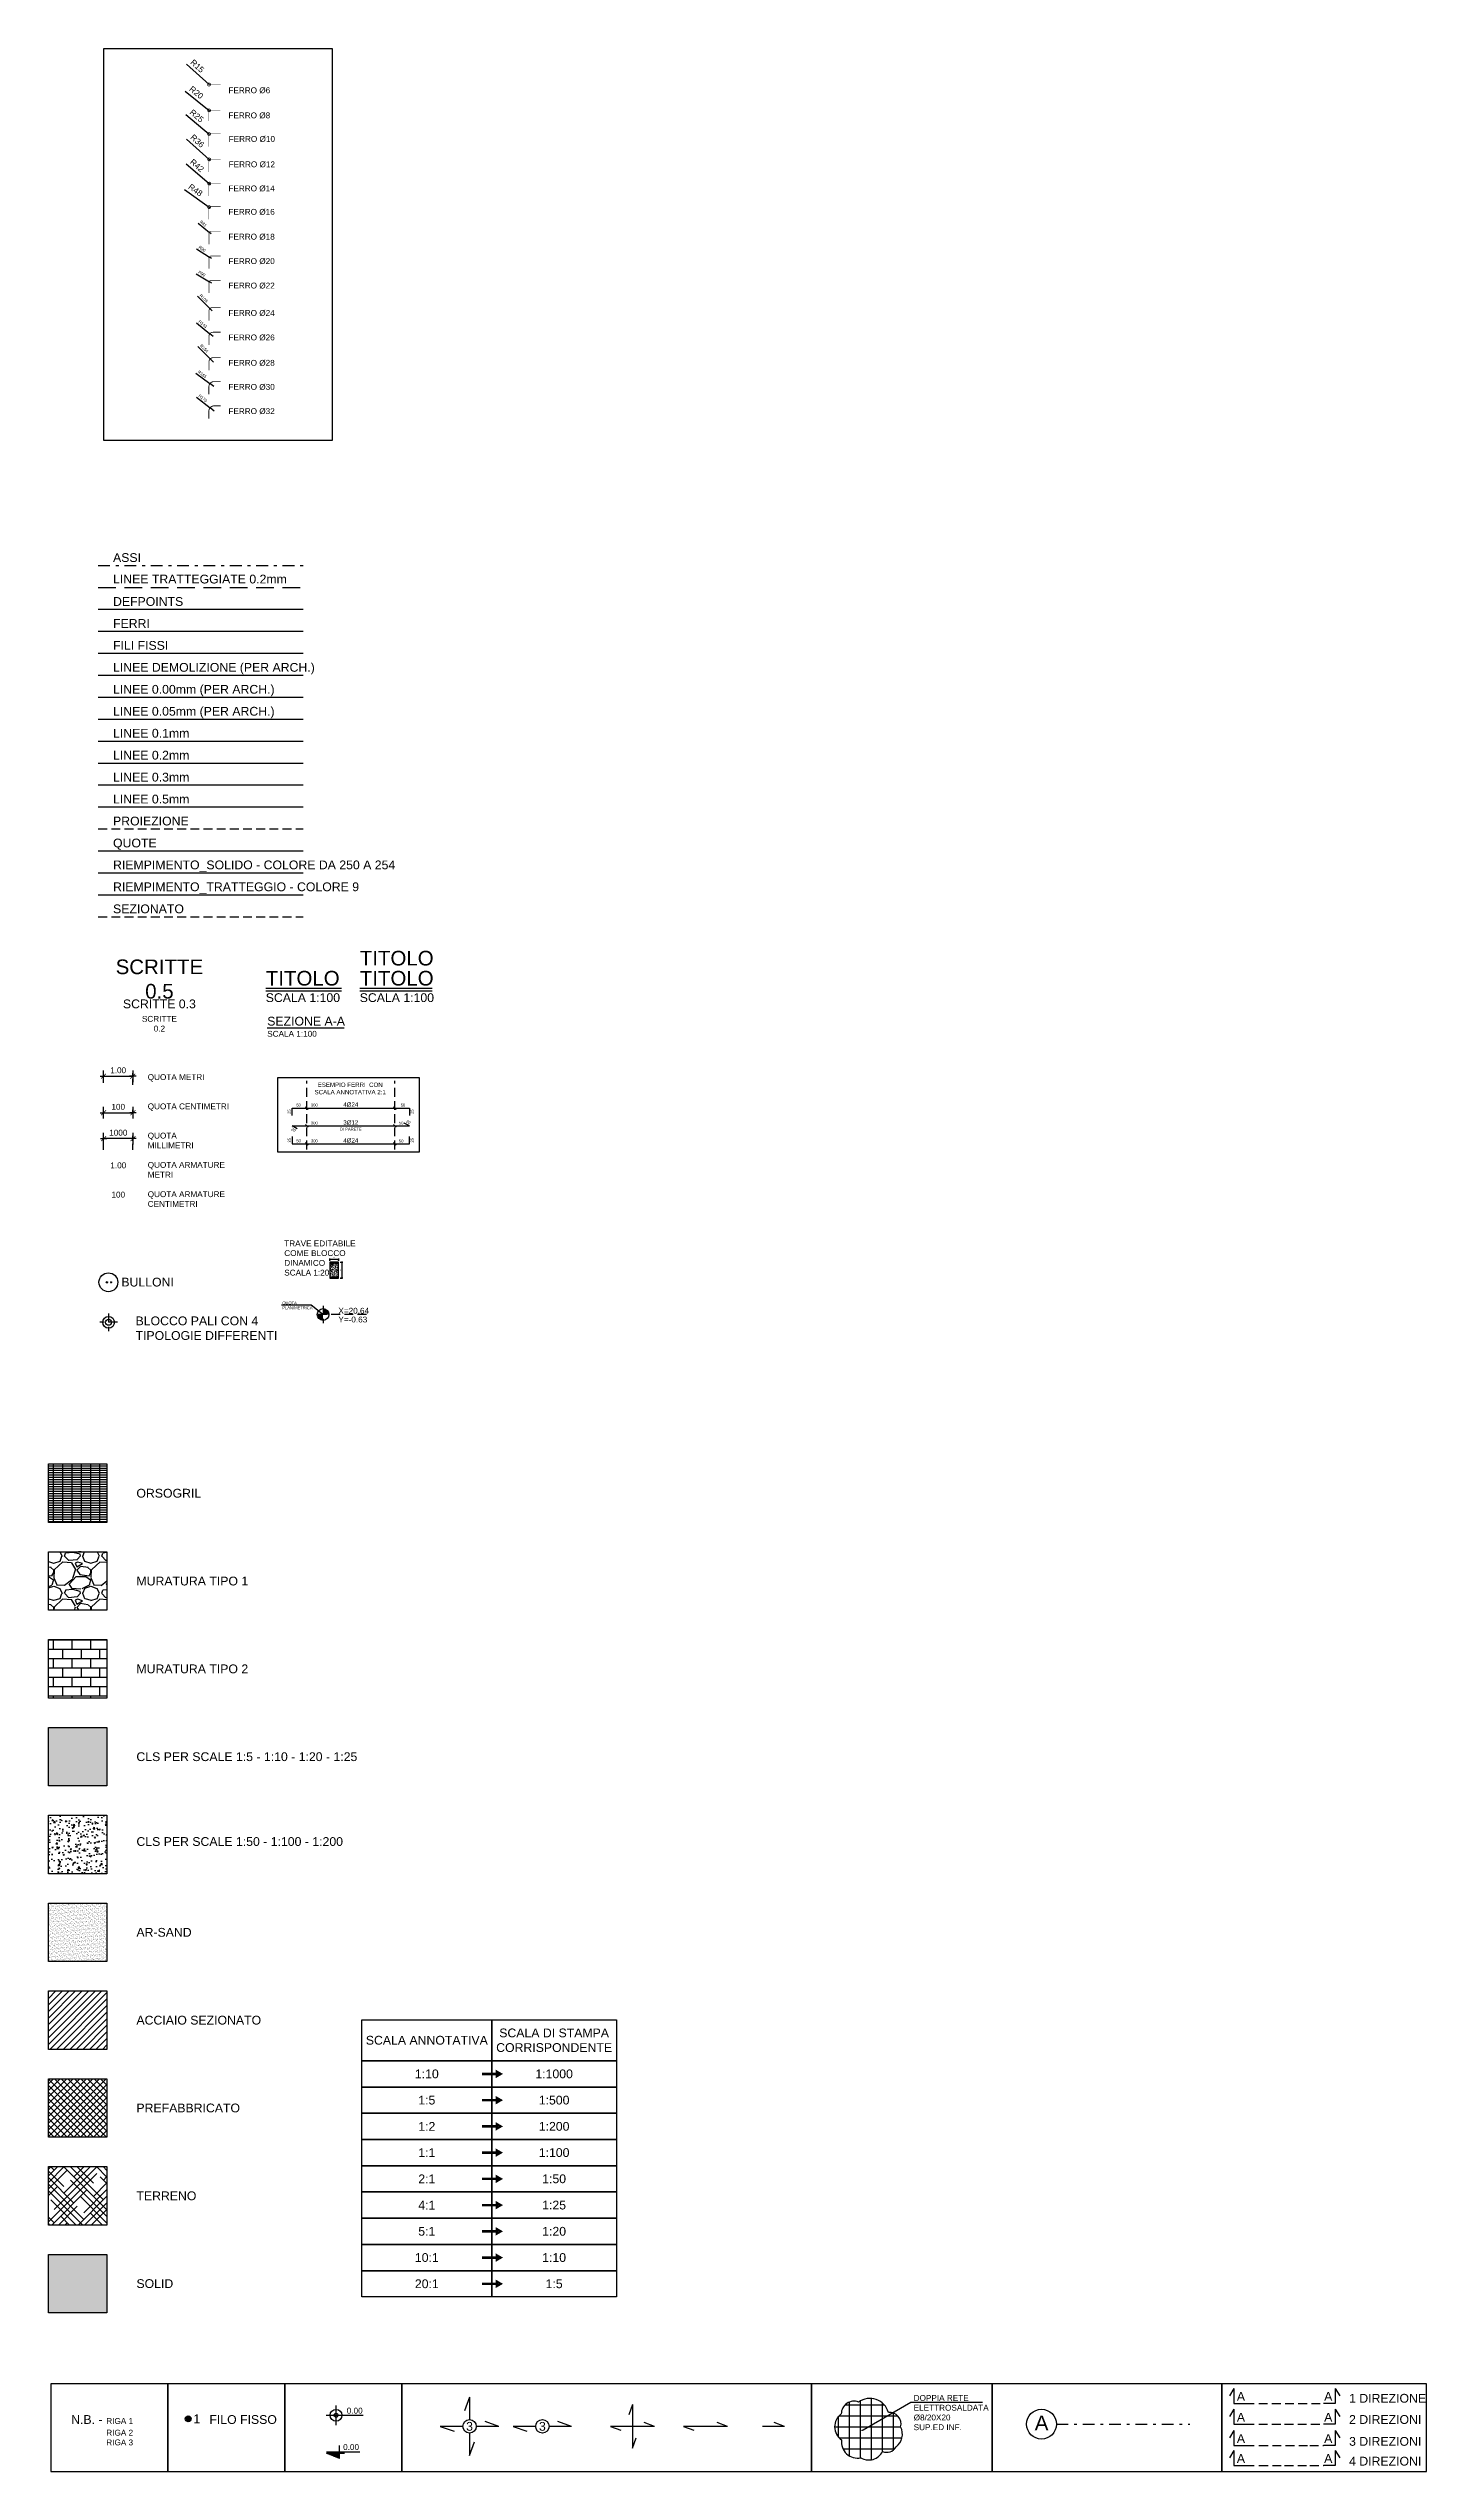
# Model space of a CAD drawing. Header units: metres. Extents: x 11 to 152679, y -40 to 137873.
# Drawn here: x 11.3 to 58.3, y -40.2 to 42.6 of the extents above; entities that cross this region are included whole.
import ezdxf
from ezdxf import colors
from ezdxf.entities.mleader import LeaderData, LeaderLine
from ezdxf.enums import TextEntityAlignment as Align
from ezdxf.math import Vec2, Vec3

# ---------------------------------------------------------------- set-up
doc = ezdxf.new("R2010")
doc.units = ezdxf.units.M
for name, pattern in [('ASSI', [0.8, 0.4, -0.2, 0, -0.2]), ('CARPENTERIA', [0.9, 0.6, -0.3]), ('ESTQUOTE', [0.3, 0.2, -0.1]), ('PROIEZIONI', [0.45, 0.3, -0.15])]:
    doc.linetypes.add(name, pattern=pattern)
doc.layers.get('Defpoints').update_dxf_attribs({"color": 60})
for name, color, linetype in [('Assi', 6, 'ASSI'), ('Ferri', 1, 'Continuous'), ('Fili Fissi', 7, 'Continuous'), ('Linee 0.00mm (Arch.)', 221, 'Continuous'), ('Linee 0.05mm (Arch.)', 40, 'Continuous'), ('Linee 0.1mm', 5, 'Continuous'), ('Linee 0.2mm', 4, 'Continuous'), ('Linee 0.3mm', 3, 'Continuous'), ('Linee 0.5mm', 1, 'Continuous'), ('Linee Tratteggiate', 2, 'CARPENTERIA'), ('Proiezioni', 31, 'PROIEZIONI'), ('Quote', 7, 'Continuous'), ('Riempimento_Solido', 253, 'Continuous'), ('Riempimento_Tratteggio', 9, 'Continuous'), ('Scritte 0.2mm', 4, 'Continuous'), ('Scritte 0.3mm', 3, 'Continuous'), ('Scritte 0.5mm', 1, 'Continuous'), ('Sezionato', 7, 'PROIEZIONI')]:
    doc.layers.add(name, color=color, linetype=linetype)
doc.layers.add('Linee Demolizione', color=7, linetype='DEMOLIZIONE', true_color=0xffe900)
doc.styles.add('Interprogetti Swis', font='swissl.ttf')
doc.styles.get("Standard").update_dxf_attribs({"font": 'arial.ttf'})
doc.linetypes.add('DEMOLIZIONE', pattern='A,0.8,["X",Standard,S=0.2,R=0,X=0.0664,Y=-0.1],0', length=0.8)
doc.dimstyles.new('Arm.Interp. cm', dxfattribs={"dimtxt": 0.2, "dimasz": 0.1, "dimexe": 0.1, "dimexo": 0.25, "dimgap": 0.1, "dimtad": 1, "dimjust": 1, "dimdec": 0, "dimlfac": 100, "dimzin": 1, "dimdsep": 46, "dimtxsty": 'Interprogetti Swis', "dimblk": 'ARCHTICK', "dimcen": 0.1, "dimse1": 1, "dimse2": 1, "dimsd1": 1, "dimsd2": 1, "dimclrd": 256, "dimclre": 256, "dimclrt": 4, "dimadec": 0, "dimazin": 0, "dimtfac": 1, "dimtdec": 0, "dimtix": 1, "dimtmove": 0, "dimatfit": 3, "dimldrblk": 'ARCHTICK', "dimfxl": 1.25, "dimlwd": -1, "dimlwe": -1, "dimarcsym": 0})
doc.dimstyles.new('Arm.Interp. m', dxfattribs={"dimtxt": 0.2, "dimasz": 0.1, "dimexe": 0.1, "dimexo": 0.25, "dimgap": 0.1, "dimtad": 1, "dimjust": 1, "dimzin": 1, "dimdsep": 46, "dimtxsty": 'Interprogetti Swis', "dimblk": 'ARCHTICK', "dimcen": 0.1, "dimse1": 1, "dimse2": 1, "dimsd1": 1, "dimsd2": 1, "dimclrd": 256, "dimclre": 256, "dimclrt": 4, "dimadec": 0, "dimazin": 0, "dimtfac": 1, "dimtix": 1, "dimtmove": 0, "dimatfit": 3, "dimldrblk": 'ARCHTICK', "dimfxl": 1.25, "dimlwd": -1, "dimlwe": -1, "dimarcsym": 0})
doc.dimstyles.new('Interp. cm', dxfattribs={"dimtxt": 0.2, "dimasz": 0.2, "dimexe": 0.1, "dimexo": 0.25, "dimgap": 0.1, "dimtad": 1, "dimdec": 0, "dimlfac": 100, "dimzin": 1, "dimdsep": 46, "dimtxsty": 'Interprogetti Swis', "dimblk": 'ARCHTICK', "dimcen": 0.1, "dimclrd": 256, "dimclre": 253, "dimclrt": 4, "dimadec": 1, "dimazin": 0, "dimtm": 1e-09, "dimtfac": 1, "dimtdec": 0, "dimtix": 1, "dimtmove": 0, "dimatfit": 3, "dimldrblk": 'ARCHTICK', "dimfxl": 1.25, "dimlwd": -1, "dimlwe": -1, "dimarcsym": 0})
doc.dimstyles.new('Interp. m', dxfattribs={"dimtxt": 0.2, "dimasz": 0.2, "dimexe": 0.1, "dimexo": 0.25, "dimgap": 0.1, "dimtad": 1, "dimzin": 1, "dimdsep": 46, "dimtxsty": 'Interprogetti Swis', "dimblk": 'ARCHTICK', "dimcen": 0.1, "dimclrd": 256, "dimclre": 253, "dimclrt": 4, "dimadec": 1, "dimazin": 0, "dimtm": 1e-09, "dimtfac": 1, "dimtix": 1, "dimtmove": 0, "dimatfit": 3, "dimldrblk": 'ARCHTICK', "dimfxl": 1.25, "dimlwd": -1, "dimlwe": -1, "dimarcsym": 0})
doc.dimstyles.new('Interp. mm', dxfattribs={"dimtxt": 0.2, "dimasz": 0.2, "dimexe": 0.1, "dimexo": 0.25, "dimgap": 0.1, "dimtad": 1, "dimdec": 0, "dimlfac": 1000, "dimzin": 1, "dimdsep": 46, "dimtxsty": 'Interprogetti Swis', "dimblk": 'ARCHTICK', "dimcen": 0.1, "dimclrd": 256, "dimclre": 253, "dimclrt": 4, "dimadec": 1, "dimazin": 0, "dimtm": 1e-09, "dimtfac": 1, "dimtdec": 0, "dimtix": 1, "dimtmove": 0, "dimatfit": 3, "dimldrblk": 'DOTSMALL', "dimfxl": 1.25, "dimlwd": -1, "dimlwe": -1, "dimarcsym": 0})

msp = doc.modelspace()

# ---------------------------------------------------------------- texts
at = {"layer": 'Scritte 0.2mm', "ltscale": 0.02, "char_height": 0.2, "style": 'Interprogetti Swis'}
for s, insert, width, attachment_point in [('FERRO %%C6 ', (17.4048, 41.2892), 2.479869, 1), ('FERRO %%C8 ', (17.4048, 40.4323), 2.479869, 1), ('FERRO %%C10 ', (17.4131, 39.6266), 2.479869, 1), ('FERRO %%C12 ', (17.4131, 38.7607), 2.479869, 1), ('FERRO %%C14 ', (17.4048, 37.9369), 2.479869, 1), ('FERRO %%C16 ', (17.4048, 37.1371), 2.479869, 1), ('FERRO %%C18 ', (17.4048, 36.2892), 2.479869, 1), ('FERRO %%C20 ', (17.4048, 35.4533), 2.479869, 1), ('FERRO %%C22 ', (17.4048, 34.6191), 2.479869, 1), ('FERRO %%C24 ', (17.4048, 33.6837), 2.479869, 1), ('FERRO %%C26 ', (17.4048, 32.8469), 2.479869, 1), ('FERRO %%C28 ', (17.4048, 31.9798), 2.479869, 1), ('FERRO %%C30 ', (17.4048, 31.1582), 2.479869, 1), ('FERRO %%C32 ', (17.4048, 30.329), 2.479869, 1), ('SCRITTE 0.2', (15.0474, 9.302), 1.50587, 5), ('QUOTA METRI', (14.6479, 7.5799), 2.479869, 1), ('QUOTA CENTIMETRI', (14.6479, 6.5799), 4.174623, 1), ('QUOTA MILLIMETRI', (14.6479, 5.5799), 2.479869, 1), ('QUOTA ARMATURE METRI', (14.6479, 4.5799), 3.288083, 1), ('QUOTA ARMATURE CENTIMETRI', (14.6479, 3.5799), 4.059434, 1), ('TRAVE EDITABILE \\PCOME BLOCCO \\PDINAMICO \\PSCALA 1:20', (19.3132, 1.8998), 4.059434, 1)]:
    msp.add_mtext(s, dxfattribs=dict(at, insert=insert, width=width, attachment_point=attachment_point))
at = {"layer": 'Scritte 0.3mm', "ltscale": 0.02, "style": 'Interprogetti Swis'}
for s, insert, char_height, width, attachment_point in [('ASSI', (13.4633, 25.3765), 0.3, 4.471177, 1), ('LINEE TRATTEGGIATE 0.2mm', (13.4633, 24.6427), 0.3, 7.269808, 1), ('DEFPOINTS', (13.4633, 23.8765), 0.3, 4.471177, 1), ('FERRI', (13.4633, 23.1265), 0.3, 4.471177, 1), ('FILI FISSI', (13.4633, 22.3765), 0.3, 4.471177, 1), ('LINEE DEMOLIZIONE (PER ARCH.)', (13.4633, 21.6265), 0.3, 6.57901, 1), ('LINEE 0.00mm (PER ARCH.)', (13.4633, 20.8765), 0.3, 6.57901, 1), ('LINEE 0.05mm (PER ARCH.)', (13.4633, 20.1265), 0.3, 5.513252, 1), ('LINEE 0.1mm', (13.4633, 19.3765), 0.3, 4.471177, 1), ('LINEE 0.2mm', (13.4633, 18.6265), 0.3, 4.471177, 1), ('LINEE 0.3mm', (13.4633, 17.8765), 0.3, 4.471177, 1), ('LINEE 0.5mm', (13.4633, 17.1265), 0.3, 4.471177, 1), ('PROIEZIONE', (13.4633, 16.3765), 0.3, 4.471177, 1), ('QUOTE', (13.4633, 15.6265), 0.3, 4.471177, 1), ('RIEMPIMENTO_SOLIDO - COLORE DA 250 A 254', (13.4633, 14.8788), 0.3, 9.535299, 1), ('RIEMPIMENTO_TRATTEGGIO - COLORE 9', (13.4633, 14.1306), 0.3, 9.740302, 1), ('SEZIONATO', (13.4633, 13.3765), 0.3, 4.471177, 1), ('SCRITTE 0.3', (15.0474, 9.9787), 0.3, 2.355302, 5), ('ESEMPIO FERRI  CON SCALA ANNOTATIVA 2:1', (21.5661, 7.0911), 0.15, 2.446024, 5), ('\\pxsm1;3%%C12\\P{\\H0.66667x;\\C4;DI PARETE}', (21.5859, 5.8285), 0.15, 1.177651, 5), ('4%%C24', (21.5859, 6.5375), 0.15, 1.177651, 5), ('4%%C24', (21.5859, 5.3137), 0.15, 1.177651, 5), ('BULLONI', (13.748, 0.6271), 0.3, 4.471177, 1), ('BLOCCO PALI CON 4 TIPOLOGIE DIFFERENTI', (14.233, -0.697), 0.3, 5.015107, 1), ('ORSOGRIL', (14.2624, -6.5849), 0.3, 8.998549, 1), ('MURATURA TIPO 1', (14.2624, -9.5849), 0.3, 8.998549, 1), ('MURATURA TIPO 2', (14.2624, -12.5849), 0.3, 8.998549, 1), ('CLS PER SCALE 1:5 - 1:10 - 1:20 - 1:25', (14.2624, -15.5849), 0.3, 8.998549, 1), ('CLS PER SCALE 1:50 - 1:100 - 1:200', (14.2624, -18.4834), 0.3, 8.998549, 1), ('AR-SAND', (14.2624, -21.5849), 0.3, 8.998549, 1), ('ACCIAIO SEZIONATO', (14.2624, -24.5849), 0.3, 8.998549, 1), ('SCALA ANNOTATIVA', (24.1835, -25.4234), 0.3, 4.254926, 5), ('SCALA DI STAMPA CORRISPONDENTE', (28.5326, -25.4234), 0.3, 4.254926, 5), ('1:10', (24.1835, -26.5721), 0.3, 4.443326, 5), ('\\pxqc;1:1000', (28.5326, -26.5721), 0.3, 4.254926, 5), ('\\pxqc;1:500', (28.5326, -27.4683), 0.3, 4.254926, 5), ('PREFABBRICATO', (14.2624, -27.5849), 0.3, 8.998549, 1), ('1:5', (24.1835, -27.4683), 0.3, 4.443326, 5), ('1:2', (24.1835, -28.3646), 0.3, 4.443326, 5), ('\\pxqc;1:200', (28.5326, -28.3646), 0.3, 4.254926, 5), ('1:1', (24.1835, -29.2608), 0.3, 4.443326, 5), ('\\pxqc;1:100', (28.5326, -29.2608), 0.3, 4.254926, 5), ('TERRENO', (14.2624, -30.5849), 0.3, 8.998549, 1), ('2:1', (24.1835, -30.1571), 0.3, 4.443326, 5), ('\\pxqc;1:50', (28.5326, -30.1571), 0.3, 4.254926, 5), ('4:1', (24.1835, -31.0533), 0.3, 4.443326, 5), ('\\pxqc;1:25', (28.5326, -31.0533), 0.3, 4.254926, 5), ('5:1', (24.1835, -31.9496), 0.3, 4.443326, 5), ('\\pxqc;1:20', (28.5326, -31.9496), 0.3, 4.254926, 5), ('10:1', (24.1835, -32.8458), 0.3, 4.443326, 5), ('\\pxqc;1:10', (28.5326, -32.8458), 0.3, 4.254926, 5), ('SOLID', (14.2624, -33.5849), 0.3, 8.998549, 1), ('20:1', (24.1835, -33.7421), 0.3, 4.443326, 5), ('\\pxqc;1:5', (28.5326, -33.7421), 0.3, 4.254926, 5), ('1 DIREZIONE', (55.6921, -37.5021), 0.3, 4.471177, 1), ('N.B. - ^I{\\H0.66667x;\\C4;RIGA 1\\P^IRIGA 2\\P^IRIGA 3}', (12.0328, -38.2265), 0.3, 4.471177, 1), ('FILO FISSO', (16.7554, -38.2278), 0.3, 4.471177, 1), ('2 DIREZIONI', (55.6921, -38.2263), 0.3, 4.471177, 1), ('4 DIREZIONI', (55.6921, -39.6502), 0.3, 4.471177, 1), ('3 DIREZIONI', (55.6921, -38.9739), 0.3, 4.471177, 1)]:
    msp.add_mtext(s, dxfattribs=dict(at, insert=insert, char_height=char_height, width=width, attachment_point=attachment_point))
at = {"layer": 'Scritte 0.5mm', "ltscale": 0.02, "insert": (15.0474, 10.8265), "char_height": 0.5, "width": 3.763316, "attachment_point": 5, "style": 'Interprogetti Swis'}
msp.add_mtext('SCRITTE 0.5', dxfattribs=at)

# ---------------------------------------------------------------- blocks, each defined once
blk = doc.blocks.new('DADO INFERIORE')
at = {"layer": 'Linee 0.2mm'}
for p, q in [((-0.2, -0.1), (-0.2, 0.1)), ((-0.2, -0.1), (-0.2, 0.1)), ((-0.1, 0.1), (-0.2, 0.1)), ((-0.2, 0.1), (-0.2, 0.1)), ((0, 0.2), (-0.1, 0.2)), ((-0.1, -0.1), (-0.1, 0.1)), ((0, 0.1), (-0.1, 0.1)), ((0, 0.2), (0, -0.2)), ((0, 0.2), (0, 0.2)), ((0, -0.2), (0, 0.2)), ((-0.2, -0.1), (-0.2, -0.1)), ((-0.1, -0.1), (-0.2, -0.1)), ((0, -0.1), (-0.1, -0.1)), ((0, -0.2), (-0.1, -0.2)), ((0, -0.2), (0, -0.2)), ((0, -0.2), (0, -0.2))]:
    blk.add_line(p, q, dxfattribs=at)
for centre, radius, start, end in [((-0.1, 0.1), 0.0498, 127.4166, 232.5834), ((0, 0), 0.17, 152.2486, 207.7514), ((-0.1, 0.1), 0.0498, 307.4166, 52.5834), ((-0.2, 0), 0.17, 332.2486, 27.7514), ((-0.1, -0.1), 0.0498, 127.4166, 232.5834), ((-0.1, -0.1), 0.0498, 307.4166, 52.5834)]:
    blk.add_arc(centre, radius, start, end, dxfattribs=at)
at = {"layer": 'Proiezioni', "linetype": 'Continuous'}
blk.add_line((-0.2, 0.1), (-0.2, -0.1), dxfattribs=at)
for radius, start, end in [(0.626, 349.6554, 1.2948), (0.637, 345.2227, 1.2726), (0.648, 343.3331, 1.2512), (0.659, 343.6165, 355.131), (0.67, 343.8903, 348.5751)]:
    blk.add_arc((-0.8, 0.1), radius, start, end, dxfattribs=at)
blk = doc.blocks.new('DADO SUPERIORE')
at = {"layer": 'Linee 0.2mm'}
for p, q in [((0, 0.2), (0, -0.2)), ((0, 0.2), (0.1, 0.2)), ((0, 0.2), (0, 0.2)), ((0, -0.2), (0, 0.2)), ((0, 0.1), (0.1, 0.1)), ((0.1, -0.1), (0.1, 0.1)), ((0, -0.1), (0.1, -0.1)), ((0, -0.2), (0, -0.2)), ((0, -0.2), (0, -0.2)), ((0, -0.2), (0.1, -0.2))]:
    blk.add_line(p, q, dxfattribs=at)
for centre, radius, start, end in [((0.1, 0.1), 0.0498, 127.4166, 232.5834), ((0.2, 0), 0.17, 152.2486, 207.7514), ((0.1, 0.1), 0.0498, 307.4166, 52.5834), ((0, 0), 0.17, 332.2486, 27.7514), ((0.1, -0.1), 0.0498, 127.4166, 232.5834), ((0.1, -0.1), 0.0498, 307.4166, 52.5834)]:
    blk.add_arc(centre, radius, start, end, dxfattribs=at)
blk = doc.blocks.new('*U167')
at = {"layer": 'Proiezioni', "ltscale": 0.35}
for p, q in [((-0.1, 0.12), (0.27, 0.12)), ((-0.1, 0), (0.27, 0))]:
    blk.add_line(p, q, dxfattribs=at)
at = {"layer": 'Linee 0.2mm', "xscale": 0.5999999999998632, "yscale": 0.5999999999998632, "zscale": 0.5999999999998632}
for name, p in [('DADO INFERIORE', (-0.1, 0.06)), ('DADO SUPERIORE', (0.27, 0.06))]:
    blk.add_blockref(name, p, dxfattribs=at)
blk = doc.blocks.new('*U168')
at = {"layer": 'Linee 0.2mm'}
blk.add_lwpolyline([(0.16, -0.1), (0, -0.19), (-0.16, -0.1), (-0.16, 0.1), (0, 0.19), (0.16, 0.1)], close=True, dxfattribs=at)
blk.add_circle((0, 0), 0.12, dxfattribs=at)
at = {"layer": 'Proiezioni'}
for p, q in [((-0.27, 0), (0.27, 0)), ((0, -0.28), (0, 0.28))]:
    blk.add_line(p, q, dxfattribs=at)
at = {"layer": 'Proiezioni', "linetype": 'Continuous'}
blk.add_circle((0, 0), 0.165, dxfattribs=at)
blk = doc.blocks.new('*D55')
at = {"layer": 'Defpoints', "color": 0, "transparency": 16777216}
for p in [(14.143, 4.261), (13.143, 3.998), (14.143, 3.998)]:
    blk.add_point(p, dxfattribs=at)
at = {"color": 4, "transparency": 16777216, "insert": (13.643, 4.464), "char_height": 0.2, "attachment_point": 5, "style": 'Interprogetti Swis'}
blk.add_mtext('1.00', dxfattribs=at)
blk = doc.blocks.new('_ArchTick')
for p, q in [((0.55, 0), (-0.55, 0)), ((0, 1), (0, -1))]:
    blk.add_line(p, q)
at = {"color": 0, "linetype": 'ByBlock', "const_width": 0.127}
blk.add_lwpolyline([(-0.42, -0.42), (0.42, 0.42)], dxfattribs=at)
blk = doc.blocks.new('*D56')
at = {"layer": 'Defpoints', "color": 0, "transparency": 16777216}
for p in [(13.143, 2.998), (14.143, 3.261), (14.143, 2.998)]:
    blk.add_point(p, dxfattribs=at)
at = {"color": 4, "transparency": 16777216, "insert": (13.643, 3.464), "char_height": 0.2, "attachment_point": 5, "style": 'Interprogetti Swis'}
blk.add_mtext('100', dxfattribs=at)
blk = doc.blocks.new('*D57')
at = {"color": 253, "linetype": 'ESTQUOTE', "transparency": 16777216}
for p, q in [((13.139, 6.248), (13.139, 6.361)), ((14.143, 6.248), (14.143, 6.361))]:
    blk.add_line(p, q, dxfattribs=at)
at = {"transparency": 16777216}
blk.add_line((13.139, 6.261), (14.143, 6.261), dxfattribs=at)
at = {"layer": 'Defpoints', "color": 0, "transparency": 16777216}
for p in [(13.139, 5.998), (14.143, 6.261), (14.143, 5.998)]:
    blk.add_point(p, dxfattribs=at)
at = {"transparency": 16777216, "xscale": 0.2, "yscale": 0.2, "zscale": 0.2, "rotation": 180}
blk.add_blockref('_ArchTick', (13.139, 6.261), dxfattribs=at)
at = {"transparency": 16777216, "xscale": 0.2, "yscale": 0.2, "zscale": 0.2}
blk.add_blockref('_ArchTick', (14.143, 6.261), dxfattribs=at)
at = {"color": 4, "transparency": 16777216, "insert": (13.641, 6.464), "char_height": 0.2, "attachment_point": 5, "style": 'Interprogetti Swis'}
blk.add_mtext('100', dxfattribs=at)
blk = doc.blocks.new('*U27')
at = {"layer": 'Linee 0.2mm', "ltscale": 0.02}
blk.add_line((1, 0), (0, 0), dxfattribs=at)
at = {"layer": 'Linee 0.5mm', "ltscale": 0.02}
blk.add_line((1, 0), (0.53, 0.17), dxfattribs=at)
blk = doc.blocks.new('*U26')
at = {"layer": 'Linee 0.2mm', "ltscale": 0.02}
blk.add_line((1, 0), (-1, 0), dxfattribs=at)
at = {"layer": 'Linee 0.5mm', "ltscale": 0.02}
for p, q in [((-1, 0), (-0.53, -0.17)), ((1, 0), (0.53, 0.17))]:
    blk.add_line(p, q, dxfattribs=at)
blk = doc.blocks.new('*U25')
at = {"layer": 'Linee 0.2mm', "ltscale": 0.02}
for p, q in [((-0.229, 0), (-1, 0)), ((1, 0), (0.229, 0))]:
    blk.add_line(p, q, dxfattribs=at)
at = {"layer": 'Linee 0.2mm'}
blk.add_circle((0, 0), 0.229, dxfattribs=at)
at = {"layer": 'Linee 0.5mm', "ltscale": 0.02}
for p, q in [((-1, 0), (-0.529, -0.167)), ((1, 0), (0.529, 0.167))]:
    blk.add_line(p, q, dxfattribs=at)
at = {"layer": 'Scritte 0.3mm', "style": 'Interprogetti Swis'}
blk.add_attdef('NUMERO', text='', height=0.3, dxfattribs=at).set_placement((0, 0), align=Align.MIDDLE_CENTER)
blk = doc.blocks.new('*U24')
at = {"layer": 'Linee 0.2mm', "ltscale": 0.02}
for p, q in [((0, 1), (0, 0.229)), ((-0.229, 0), (-1, 0)), ((1, 0), (0.229, 0)), ((0, -0.229), (0, -1))]:
    blk.add_line(p, q, dxfattribs=at)
at = {"layer": 'Linee 0.2mm'}
blk.add_circle((0, 0), 0.229, dxfattribs=at)
at = {"layer": 'Linee 0.5mm', "ltscale": 0.02}
for p, q in [((0, 1), (-0.167, 0.529)), ((-1, 0), (-0.529, -0.167)), ((1, 0), (0.529, 0.167)), ((0, -1), (0.167, -0.529))]:
    blk.add_line(p, q, dxfattribs=at)
at = {"layer": 'Scritte 0.3mm', "style": 'Interprogetti Swis'}
blk.add_attdef('NUMERO', text='', height=0.3, dxfattribs=at).set_placement((0, 0), align=Align.MIDDLE_CENTER)
blk = doc.blocks.new('ORDITURA SOLAIO')
at = {"layer": 'Linee 0.2mm', "ltscale": 0.02}
for p, q in [((1, 0), (-1, 0)), ((0, 1), (0, -1))]:
    blk.add_line(p, q, dxfattribs=at)
at = {"layer": 'Linee 0.5mm', "ltscale": 0.02}
for p, q in [((-1, 0), (-0.53, -0.17)), ((0, 1), (-0.17, 0.53)), ((1, 0), (0.53, 0.17)), ((0, -1), (0.17, -0.53))]:
    blk.add_line(p, q, dxfattribs=at)
blk = doc.blocks.new('PUNTO FILO FISSO')
at = {"layer": 'Fili Fissi'}
h = blk.add_hatch(color=256, dxfattribs=at)
h.dxf.hatch_style = 1
edge = h.paths.add_edge_path()
edge.add_arc((0, 0), 0.1, 0, 360)
blk.add_circle((0, 0), 0.1, dxfattribs=at)
at = {"layer": 'Scritte 0.3mm', "style": 'Interprogetti Swis'}
blk.add_attdef('FILO_FISSO', text='', height=0.3, dxfattribs=at).set_placement((0, 0), align=Align.MIDDLE_CENTER)
blk = doc.blocks.new('*U23')
at = {"layer": 'Linee 0.2mm'}
for p, q in [((-0.333, 0), (0.921, 0)), ((0, -0.333), (0, 0.333))]:
    blk.add_line(p, q, dxfattribs=at)
blk.add_circle((0, 0), 0.2, dxfattribs=at)
at = {"layer": 'Linee 0.5mm'}
blk.add_circle((0, 0), 0.0667, dxfattribs=at)
at = {"layer": 'Scritte 0.2mm', "ltscale": 0.02, "style": 'Interprogetti Swis'}
blk.add_attdef('QUOTAPLANIMETRICA', (0.26, 0.058), '', height=0.2, dxfattribs=at)
blk = doc.blocks.new('*U32')
at = {"layer": 'Linee 0.2mm', "color": 4}
for p, q in [((-0.44, 0.22), (0.693, 0.22)), ((0, 0.176), (-0.44, 0.176)), ((0, 0), (-0.44, 0.176)), ((0, 0), (0, 0.44)), ((0, 0.176), (0.176, 0.176))]:
    blk.add_line(p, q, dxfattribs=at)
at = {"layer": 'Riempimento_Tratteggio', "ltscale": 0.02}
for p, q in [((-0.427, 0.171), (-0.422, 0.176)), ((-0.399, 0.159), (-0.415, 0.176)), ((-0.406, 0.162), (-0.392, 0.176)), ((-0.349, 0.14), (-0.385, 0.176)), ((-0.384, 0.154), (-0.362, 0.176)), ((-0.363, 0.145), (-0.333, 0.176)), ((-0.299, 0.12), (-0.355, 0.176)), ((-0.342, 0.137), (-0.303, 0.176)), ((-0.249, 0.1), (-0.325, 0.176)), ((-0.32, 0.128), (-0.273, 0.176)), ((-0.299, 0.12), (-0.243, 0.176)), ((-0.199, 0.08), (-0.295, 0.176)), ((-0.278, 0.111), (-0.213, 0.176)), ((-0.15, 0.06), (-0.266, 0.176)), ((-0.256, 0.103), (-0.183, 0.176)), ((-0.1, 0.04), (-0.236, 0.176)), ((-0.235, 0.094), (-0.153, 0.176)), ((-0.214, 0.085), (-0.123, 0.176)), ((-0.05, 0.02), (-0.206, 0.176)), ((-0.192, 0.077), (-0.093, 0.176)), ((0, 0), (-0.176, 0.176)), ((-0.171, 0.068), (-0.063, 0.176)), ((-0.15, 0.06), (-0.034, 0.176)), ((0, 0.03), (-0.146, 0.176)), ((-0.128, 0.051), (-0.004, 0.176)), ((0, 0.06), (-0.116, 0.176)), ((-0.107, 0.043), (0, 0.15)), ((0, 0.09), (-0.086, 0.176)), ((-0.085, 0.034), (0, 0.12)), ((-0.064, 0.026), (0, 0.09)), ((0, 0.12), (-0.056, 0.176)), ((-0.043, 0.017), (0, 0.06)), ((0, 0.15), (-0.026, 0.176)), ((-0.021, 0.009), (0, 0.03))]:
    blk.add_line(p, q, dxfattribs=at)
at = {"layer": 'Scritte 0.2mm', "style": 'Interprogetti Swis'}
blk.add_attdef('QUOTAALTIMETRICA', (0.127, 0.287), '', height=0.2, dxfattribs=at)
blk = doc.blocks.new('_Dot')
at = {"color": 0, "linetype": 'ByBlock', "lineweight": -2}
blk.add_line((-0.5, 0), (-1, 0), dxfattribs=at)
at = {"color": 0, "linetype": 'ByBlock', "const_width": 0.5}
blk.add_lwpolyline([(-0.25, 0, 1), (0.25, 0, 1)], format="xyb", close=True, dxfattribs=at)
blk = doc.blocks.new('RETE CARPENTERIA')
at = {"layer": 'Riempimento_Tratteggio'}
h = blk.add_hatch(dxfattribs=at)
h.set_pattern_fill('ANSI37', color=3, scale=3, angle=45)
h.set_pattern_definition([(90, (0, 0), (-0.375, 6e-17), []), (180, (0, 0), (-6e-17, -0.375), [])])
edge = h.paths.add_edge_path()
edge.add_arc((-0.27, 0.158), 0.44, 69.22297, 179.22297)
edge.add_arc((-0.393, -0.275), 0.542, 125.81489, 235.81489)
edge.add_arc((-0.154, -0.796), 0.548, 172.31002, 282.31002)
edge.add_arc((0.234, -0.896), 0.513, 238.06402, 334.78382)
edge.add_arc((0.849, -0.779), 0.368, 245.92843, 329.74362)
edge.add_arc((0.829, -0.529), 0.551, 307.79052, 386.91592)
edge.add_arc((0.938, -0.179), 0.395, 345.25551, 455.25551)
edge.add_arc((0.27, 0.037), 0.656, 15.72047, 125.72047)
at = {"layer": 'Scritte 0.2mm'}
blk.add_lwpolyline([(-0.114, 0.57, 0.520567), (-0.71, 0.164, 0.520567), (-0.697, -0.723, 0.520567), (-0.038, -1.332, 0.448997), (0.698, -1.115, 0.382939), (1.166, -0.964, 0.359654), (1.32, -0.28, 0.520567), (0.901, 0.215, 0.520567)], format="xyb", close=True, dxfattribs=at)
blk = doc.blocks.new('_DotSmall')
at = {"color": 0, "linetype": 'ByBlock', "const_width": 0.5}
blk.add_lwpolyline([(-0.0625, 0, 1), (0.0625, 0, 1)], format="xyb", close=True, dxfattribs=at)
blk = doc.blocks.new('*D58')
at = {"transparency": 16777216}
for p in [(15.97, 42.081), (16.754, 41.375)]:
    blk.add_line(p, (16.743, 41.385), dxfattribs=at)
at = {"layer": 'Defpoints', "color": 0, "transparency": 16777216}
for p in [(16.743, 41.385), (16.754, 41.375)]:
    blk.add_point(p, dxfattribs=at)
at = {"transparency": 16777216, "xscale": 0.2, "yscale": 0.2, "zscale": 0.2, "rotation": 318.0134387938191}
blk.add_blockref('_DotSmall', (16.743, 41.385), dxfattribs=at)
at = {"color": 4, "transparency": 16777216, "insert": (16.343, 42.017), "char_height": 0.2, "attachment_point": 5, "rotation": 318.01344, "style": 'Interprogetti Swis'}
blk.add_mtext('R15', dxfattribs=at)
blk = doc.blocks.new('*D59')
at = {"transparency": 16777216}
for p in [(15.931, 41.158), (16.759, 40.491)]:
    blk.add_line(p, (16.744, 40.503), dxfattribs=at)
at = {"layer": 'Defpoints', "color": 0, "transparency": 16777216}
for p in [(16.744, 40.503), (16.759, 40.491)]:
    blk.add_point(p, dxfattribs=at)
at = {"transparency": 16777216, "xscale": 0.2, "yscale": 0.2, "zscale": 0.2, "rotation": 321.1274860945276}
blk.add_blockref('_DotSmall', (16.744, 40.503), dxfattribs=at)
at = {"color": 4, "transparency": 16777216, "insert": (16.309, 41.114), "char_height": 0.2, "attachment_point": 5, "rotation": 321.12749, "style": 'Interprogetti Swis'}
blk.add_mtext('R20', dxfattribs=at)
blk = doc.blocks.new('*D60')
at = {"transparency": 16777216}
for p in [(15.948, 40.365), (16.764, 39.68)]:
    blk.add_line(p, (16.745, 39.696), dxfattribs=at)
at = {"layer": 'Defpoints', "color": 0, "transparency": 16777216}
for p in [(16.745, 39.696), (16.764, 39.68)]:
    blk.add_point(p, dxfattribs=at)
at = {"transparency": 16777216, "xscale": 0.2, "yscale": 0.2, "zscale": 0.2, "rotation": 320.0220135189411}
blk.add_blockref('_DotSmall', (16.745, 39.696), dxfattribs=at)
at = {"color": 4, "transparency": 16777216, "insert": (16.323, 40.315), "char_height": 0.2, "attachment_point": 5, "rotation": 320.02201, "style": 'Interprogetti Swis'}
blk.add_mtext('R25', dxfattribs=at)
blk = doc.blocks.new('*D61')
at = {"transparency": 16777216}
for p in [(15.968, 39.52), (16.775, 38.803)]:
    blk.add_line(p, (16.749, 38.827), dxfattribs=at)
at = {"layer": 'Defpoints', "color": 0, "transparency": 16777216}
for p in [(16.749, 38.827), (16.775, 38.803)]:
    blk.add_point(p, dxfattribs=at)
at = {"transparency": 16777216, "xscale": 0.2, "yscale": 0.2, "zscale": 0.2, "rotation": 318.3768313006328}
blk.add_blockref('_DotSmall', (16.749, 38.827), dxfattribs=at)
at = {"color": 4, "transparency": 16777216, "insert": (16.344, 39.458), "char_height": 0.2, "attachment_point": 5, "rotation": 318.37683, "style": 'Interprogetti Swis'}
blk.add_mtext('R36', dxfattribs=at)
blk = doc.blocks.new('*D62')
at = {"transparency": 16777216}
for p in [(15.958, 38.677), (16.781, 37.973)]:
    blk.add_line(p, (16.75, 38.001), dxfattribs=at)
at = {"layer": 'Defpoints', "color": 0, "transparency": 16777216}
for p in [(16.75, 38.001), (16.781, 37.973)]:
    blk.add_point(p, dxfattribs=at)
at = {"transparency": 16777216, "xscale": 0.2, "yscale": 0.2, "zscale": 0.2, "rotation": 319.4731796079008}
blk.add_blockref('_DotSmall', (16.75, 38.001), dxfattribs=at)
at = {"color": 4, "transparency": 16777216, "insert": (16.332, 38.621), "char_height": 0.2, "attachment_point": 5, "rotation": 319.47318, "style": 'Interprogetti Swis'}
blk.add_mtext('R42', dxfattribs=at)
blk = doc.blocks.new('*D63')
at = {"transparency": 16777216}
for p in [(15.9, 37.802), (16.787, 37.168)]:
    blk.add_line(p, (16.748, 37.196), dxfattribs=at)
at = {"layer": 'Defpoints', "color": 0, "transparency": 16777216}
for p in [(16.748, 37.196), (16.787, 37.168)]:
    blk.add_point(p, dxfattribs=at)
at = {"transparency": 16777216, "xscale": 0.2, "yscale": 0.2, "zscale": 0.2, "rotation": 324.4271494641994}
blk.add_blockref('_DotSmall', (16.748, 37.196), dxfattribs=at)
at = {"color": 4, "transparency": 16777216, "insert": (16.28, 37.78), "char_height": 0.2, "attachment_point": 5, "rotation": 324.42715, "style": 'Interprogetti Swis'}
blk.add_mtext('R48', dxfattribs=at)
blk = doc.blocks.new('*D64')
for p in [(16.368, 36.65), (16.82, 36.287)]:
    blk.add_line(p, (16.757, 36.337))
at = {"layer": 'Defpoints', "color": 0}
for p in [(16.757, 36.337), (16.82, 36.287)]:
    blk.add_point(p, dxfattribs=at)
at = {"xscale": 0.1, "yscale": 0.1, "zscale": 0.1, "rotation": 321.2746094564789}
blk.add_blockref('_DotSmall', (16.757, 36.337), dxfattribs=at)
at = {"color": 4, "insert": (16.548, 36.635), "char_height": 0.1, "attachment_point": 5, "rotation": 321.27461, "style": 'Interprogetti Swis'}
blk.add_mtext('R81', dxfattribs=at)
blk = doc.blocks.new('*D65')
for p in [(16.35, 34.151), (16.847, 33.654)]:
    blk.add_line(p, (16.771, 33.731))
at = {"layer": 'Defpoints', "color": 0}
for p in [(16.771, 33.731), (16.847, 33.654)]:
    blk.add_point(p, dxfattribs=at)
at = {"xscale": 0.1, "yscale": 0.1, "zscale": 0.1, "rotation": 314.9999999999947}
blk.add_blockref('_DotSmall', (16.771, 33.731), dxfattribs=at)
at = {"color": 4, "insert": (16.562, 34.083), "char_height": 0.1, "attachment_point": 5, "rotation": 315, "style": 'Interprogetti Swis'}
blk.add_mtext('R108', dxfattribs=at)
blk = doc.blocks.new('*D66')
for p in [(16.312, 33.25), (16.882, 32.782)]:
    blk.add_line(p, (16.772, 32.873))
at = {"layer": 'Defpoints', "color": 0}
for p in [(16.772, 32.873), (16.882, 32.782)]:
    blk.add_point(p, dxfattribs=at)
at = {"xscale": 0.1, "yscale": 0.1, "zscale": 0.1, "rotation": 320.6828447023306}
blk.add_blockref('_DotSmall', (16.772, 32.873), dxfattribs=at)
at = {"color": 4, "insert": (16.529, 33.203), "char_height": 0.1, "attachment_point": 5, "rotation": 320.68284, "style": 'Interprogetti Swis'}
blk.add_mtext('R143', dxfattribs=at)
blk = doc.blocks.new('*D67')
for p in [(16.366, 32.437), (16.893, 31.904)]:
    blk.add_line(p, (16.785, 32.014))
at = {"layer": 'Defpoints', "color": 0}
for p in [(16.785, 32.014), (16.893, 31.904)]:
    blk.add_point(p, dxfattribs=at)
at = {"xscale": 0.1, "yscale": 0.1, "zscale": 0.1, "rotation": 314.7552605164323}
blk.add_blockref('_DotSmall', (16.785, 32.014), dxfattribs=at)
at = {"color": 4, "insert": (16.577, 32.368), "char_height": 0.1, "attachment_point": 5, "rotation": 314.75526, "style": 'Interprogetti Swis'}
blk.add_mtext('R154', dxfattribs=at)
blk = doc.blocks.new('*D68')
for p in [(16.294, 31.523), (16.904, 31.072)]:
    blk.add_line(p, (16.772, 31.17))
at = {"layer": 'Defpoints', "color": 0}
for p in [(16.772, 31.17), (16.904, 31.072)]:
    blk.add_point(p, dxfattribs=at)
at = {"xscale": 0.1, "yscale": 0.1, "zscale": 0.1, "rotation": 323.5495827677556}
blk.add_blockref('_DotSmall', (16.772, 31.17), dxfattribs=at)
at = {"color": 4, "insert": (16.512, 31.487), "char_height": 0.1, "attachment_point": 5, "rotation": 323.54958, "style": 'Interprogetti Swis'}
blk.add_mtext('R165', dxfattribs=at)
blk = doc.blocks.new('*D69')
for p in [(16.31, 30.71), (16.915, 30.232)]:
    blk.add_line(p, (16.777, 30.341))
at = {"layer": 'Defpoints', "color": 0}
for p in [(16.777, 30.341), (16.915, 30.232)]:
    blk.add_point(p, dxfattribs=at)
at = {"xscale": 0.1, "yscale": 0.1, "zscale": 0.1, "rotation": 321.6442696450155}
blk.add_blockref('_DotSmall', (16.777, 30.341), dxfattribs=at)
at = {"color": 4, "insert": (16.528, 30.667), "char_height": 0.1, "attachment_point": 5, "rotation": 321.64427, "style": 'Interprogetti Swis'}
blk.add_mtext('R176', dxfattribs=at)
blk = doc.blocks.new('*D70')
for p in [(16.316, 35.775), (16.829, 35.442)]:
    blk.add_line(p, (16.754, 35.491))
at = {"layer": 'Defpoints', "color": 0}
for p in [(16.754, 35.491), (16.829, 35.442)]:
    blk.add_point(p, dxfattribs=at)
at = {"xscale": 0.1, "yscale": 0.1, "zscale": 0.1, "rotation": 326.9858618300638}
blk.add_blockref('_DotSmall', (16.754, 35.491), dxfattribs=at)
at = {"color": 4, "insert": (16.507, 35.773), "char_height": 0.1, "attachment_point": 5, "rotation": 326.98586, "style": 'Interprogetti Swis'}
blk.add_mtext('R90', dxfattribs=at)
blk = doc.blocks.new('*D71')
for p in [(16.307, 34.918), (16.838, 34.599)]:
    blk.add_line(p, (16.754, 34.65))
at = {"layer": 'Defpoints', "color": 0}
for p in [(16.754, 34.65), (16.838, 34.599)]:
    blk.add_point(p, dxfattribs=at)
at = {"xscale": 0.1, "yscale": 0.1, "zscale": 0.1, "rotation": 328.9742814205506}
blk.add_blockref('_DotSmall', (16.754, 34.65), dxfattribs=at)
at = {"color": 4, "insert": (16.497, 34.922), "char_height": 0.1, "attachment_point": 5, "rotation": 328.97428, "style": 'Interprogetti Swis'}
blk.add_mtext('R99', dxfattribs=at)
blk = doc.blocks.new('*U21')
at = {"layer": 'Linee 0.2mm', "ltscale": 0.02}
blk.add_line((0, 0), (2.583, 0), dxfattribs=at)
at = {"layer": 'Scritte 0.5mm'}
blk.add_line((0, -0.089), (2.583, -0.089), dxfattribs=at)
at = {"layer": 'Scritte 0.3mm', "ltscale": 0.02, "style": 'Interprogetti Swis'}
blk.add_attdef('SCALA', (-0.003, -0.476), '', height=0.3, dxfattribs=at)
at = {"layer": 'Scritte 0.5mm', "ltscale": 0.02, "style": 'Interprogetti Swis'}
blk.add_attdef('TITOLO', (0, 0.088), '', height=0.5, dxfattribs=at)
blk = doc.blocks.new('TITOLO SECONDARIO')
at = {"layer": 'Linee 0.2mm', "ltscale": 0.02}
blk.add_line((0, 0), (2.623, 0), dxfattribs=at)
at = {"layer": 'Scritte 0.2mm', "ltscale": 0.02, "style": 'Interprogetti Swis'}
blk.add_attdef('SOTTOTITOLO', (0, -0.302), '', height=0.2, dxfattribs=at)
at = {"layer": 'Scritte 0.3mm', "ltscale": 0.02, "style": 'Interprogetti Swis'}
blk.add_attdef('TITOLO', (0, 0.08), '', height=0.3, dxfattribs=at)
blk = doc.blocks.new('*U28')
at = {"layer": 'Linee 0.2mm', "ltscale": 0.02}
for p, q in [((-1.731, 0.511), (-1.731, 0)), ((-1.731, 0), (-1.334, 0)), ((1.731, 0), (1.334, 0)), ((1.731, 0.511), (1.731, 0))]:
    blk.add_line(p, q, dxfattribs=at)
at = {"layer": 'Linee 0.3mm', "ltscale": 0.02}
for p, q in [((-1.731, 0.511), (-1.883, 0.263)), ((1.731, 0.511), (1.883, 0.263))]:
    blk.add_line(p, q, dxfattribs=at)
at = {"layer": 'Proiezioni'}
blk.add_line((-1.334, 0), (1.334, 0), dxfattribs=at)
at = {"layer": 'Scritte 0.3mm', "ltscale": 0.02, "style": 'Interprogetti Swis'}
blk.add_attdef('A', text='', height=0.3, dxfattribs=at).set_placement((-1.631, 0), align=Align.BOTTOM_LEFT)
blk.add_attdef('B', text='', height=0.3, dxfattribs=at).set_placement((1.631, 0), align=Align.BOTTOM_RIGHT)
blk = doc.blocks.new('*U29')
at = {"layer": 'Linee 0.2mm', "ltscale": 0.02}
for p, q in [((-1.731, 0.511), (-1.731, 0)), ((-1.731, 0), (-1.334, 0)), ((1.731, 0), (1.334, 0)), ((1.731, 0.511), (1.731, 0))]:
    blk.add_line(p, q, dxfattribs=at)
at = {"layer": 'Linee 0.3mm', "ltscale": 0.02}
for p, q in [((-1.731, 0.511), (-1.883, 0.263)), ((1.731, 0.511), (1.883, 0.263))]:
    blk.add_line(p, q, dxfattribs=at)
at = {"layer": 'Proiezioni'}
for p, q in [((-1.334, 0), (0, 0)), ((0, 0), (1.334, 0))]:
    blk.add_line(p, q, dxfattribs=at)
at = {"layer": 'Scritte 0.3mm', "ltscale": 0.02, "style": 'Interprogetti Swis'}
blk.add_attdef('A', text='', height=0.3, dxfattribs=at).set_placement((-1.631, 0), align=Align.BOTTOM_LEFT)
blk.add_attdef('B', text='', height=0.3, dxfattribs=at).set_placement((1.631, 0), align=Align.BOTTOM_RIGHT)
blk = doc.blocks.new('*U30')
at = {"layer": 'Linee 0.2mm', "ltscale": 0.02}
for p, q in [((-1.731, 0.511), (-1.731, 0)), ((1.731, 0), (1.334, 0)), ((1.731, 0.511), (1.731, 0)), ((-1.731, 0), (-1.334, 0))]:
    blk.add_line(p, q, dxfattribs=at)
at = {"layer": 'Linee 0.3mm', "ltscale": 0.02}
for p, q in [((-1.731, 0.511), (-1.883, 0.263)), ((1.731, 0.511), (1.883, 0.263))]:
    blk.add_line(p, q, dxfattribs=at)
at = {"layer": 'Proiezioni'}
for p, q in [((-0.865, 0), (0.858, 0)), ((0.858, 0), (1.334, 0)), ((-1.334, 0), (-0.865, 0))]:
    blk.add_line(p, q, dxfattribs=at)
at = {"layer": 'Scritte 0.3mm', "ltscale": 0.02, "style": 'Interprogetti Swis'}
blk.add_attdef('A', text='', height=0.3, dxfattribs=at).set_placement((-1.631, 0), align=Align.BOTTOM_LEFT)
blk.add_attdef('B', text='', height=0.3, rotation=360, dxfattribs=at).set_placement((1.631, 0), align=Align.BOTTOM_RIGHT)
blk = doc.blocks.new('*U31')
at = {"layer": 'Linee 0.2mm', "ltscale": 0.02}
for p, q in [((-1.731, 0.511), (-1.731, 0)), ((1.731, 0), (1.334, 0)), ((1.731, 0.511), (1.731, 0)), ((-1.731, 0), (-1.334, 0))]:
    blk.add_line(p, q, dxfattribs=at)
at = {"layer": 'Linee 0.3mm', "ltscale": 0.02}
for p, q in [((-1.731, 0.511), (-1.883, 0.263)), ((1.731, 0.511), (1.883, 0.263))]:
    blk.add_line(p, q, dxfattribs=at)
at = {"layer": 'Proiezioni'}
for p, q in [((-1.334, 0), (-0.865, 0)), ((-0.865, 0), (0, 0)), ((0, 0), (0.865, 0)), ((0.865, 0), (1.334, 0))]:
    blk.add_line(p, q, dxfattribs=at)
at = {"layer": 'Scritte 0.3mm', "ltscale": 0.02, "style": 'Interprogetti Swis'}
blk.add_attdef('A', text='', height=0.3, dxfattribs=at).set_placement((-1.631, 0), align=Align.BOTTOM_LEFT)
blk.add_attdef('B', text='', height=0.3, rotation=360, dxfattribs=at).set_placement((1.631, 0), align=Align.BOTTOM_RIGHT)
blk = doc.blocks.new('*U34')
at = {"layer": 'Linee 0.2mm', "ltscale": 0.02}
blk.add_line((0, 0), (2.478, 0), dxfattribs=at)
at = {"layer": 'Scritte 0.5mm'}
blk.add_line((0, -0.089), (2.478, -0.089), dxfattribs=at)
at = {"layer": 'Scritte 0.3mm', "ltscale": 0.02, "style": 'Interprogetti Swis'}
blk.add_attdef('SCALA', (-0.003, -0.476), '', height=0.3, dxfattribs=at)
at = {"layer": 'Scritte 0.5mm', "ltscale": 0.02, "style": 'Interprogetti Swis'}
for tag, p in [('TITOLO', (0, 0.773)), ('TITOLO2', (0, 0.088))]:
    blk.add_attdef(tag, p, '', height=0.5, dxfattribs=at)
blk = doc.blocks.new('*D72')
at = {"layer": 'Defpoints', "color": 0, "transparency": 16777216}
for p in [(19.584, 6.423), (19.584, 6.423), (19.584, 6.173)]:
    blk.add_point(p, dxfattribs=at)
at = {"layer": 'Linee 0.2mm', "color": 4, "transparency": 16777216, "insert": (19.483, 6.298), "char_height": 0.1, "attachment_point": 5, "rotation": 90, "style": 'Interprogetti Swis'}
blk.add_mtext('25', dxfattribs=at)
blk = doc.blocks.new('*D73')
at = {"layer": 'Defpoints', "color": 0, "transparency": 16777216}
for p in [(19.584, 5.449), (19.584, 5.199), (19.584, 5.199)]:
    blk.add_point(p, dxfattribs=at)
at = {"layer": 'Linee 0.2mm', "color": 4, "transparency": 16777216, "insert": (19.483, 5.324), "char_height": 0.1, "attachment_point": 5, "rotation": 90, "style": 'Interprogetti Swis'}
blk.add_mtext('25', dxfattribs=at)
blk = doc.blocks.new('*D74')
at = {"layer": 'Defpoints', "color": 0, "transparency": 16777216}
for p in [(19.584, 6.423), (20.084, 6.423), (20.084, 6.423)]:
    blk.add_point(p, dxfattribs=at)
at = {"layer": 'Linee 0.2mm', "color": 4, "transparency": 16777216, "insert": (19.803, 6.524), "char_height": 0.1, "attachment_point": 5, "style": 'Interprogetti Swis'}
blk.add_mtext('50', dxfattribs=at)
blk = doc.blocks.new('*D75')
at = {"layer": 'Defpoints', "color": 0, "transparency": 16777216}
for p in [(19.584, 5.199), (20.084, 5.199), (20.084, 5.199)]:
    blk.add_point(p, dxfattribs=at)
at = {"layer": 'Linee 0.2mm', "color": 4, "transparency": 16777216, "insert": (19.803, 5.3), "char_height": 0.1, "attachment_point": 5, "style": 'Interprogetti Swis'}
blk.add_mtext('50', dxfattribs=at)
blk = doc.blocks.new('*D76')
at = {"layer": 'Defpoints', "color": 0, "transparency": 16777216}
for p in [(19.584, 5.811), (19.661, 5.543), (19.757, 5.711)]:
    blk.add_point(p, dxfattribs=at)
at = {"layer": 'Linee 0.2mm', "color": 4, "transparency": 16777216, "insert": (19.625, 5.681), "char_height": 0.1, "attachment_point": 5, "rotation": 330, "style": 'Interprogetti Swis'}
blk.add_mtext('20', dxfattribs=at)
blk = doc.blocks.new('*D77')
at = {"layer": 'Defpoints', "color": 0, "transparency": 16777216}
for p in [(23.414, 5.911), (23.588, 5.811), (23.588, 5.811)]:
    blk.add_point(p, dxfattribs=at)
at = {"layer": 'Linee 0.2mm', "color": 4, "transparency": 16777216, "insert": (23.552, 5.949), "char_height": 0.1, "attachment_point": 5, "rotation": 330, "style": 'Interprogetti Swis'}
blk.add_mtext('20', dxfattribs=at)
blk = doc.blocks.new('*D78')
at = {"layer": 'Defpoints', "color": 0, "transparency": 16777216}
for p in [(23.088, 6.423), (23.088, 6.423), (23.588, 6.423)]:
    blk.add_point(p, dxfattribs=at)
at = {"layer": 'Linee 0.2mm', "color": 4, "transparency": 16777216, "insert": (23.369, 6.524), "char_height": 0.1, "attachment_point": 5, "style": 'Interprogetti Swis'}
blk.add_mtext('50', dxfattribs=at)
blk = doc.blocks.new('*D79')
at = {"layer": 'Defpoints', "color": 0, "transparency": 16777216}
for p in [(23.088, 5.199), (23.588, 5.199), (23.588, 5.199)]:
    blk.add_point(p, dxfattribs=at)
at = {"layer": 'Linee 0.2mm', "color": 4, "transparency": 16777216, "insert": (23.307, 5.3), "char_height": 0.1, "attachment_point": 5, "style": 'Interprogetti Swis'}
blk.add_mtext('50', dxfattribs=at)
blk = doc.blocks.new('*D80')
at = {"layer": 'Defpoints', "color": 0, "transparency": 16777216}
for p in [(23.088, 5.811), (23.588, 5.811), (23.588, 5.811)]:
    blk.add_point(p, dxfattribs=at)
at = {"layer": 'Linee 0.2mm', "color": 4, "transparency": 16777216, "insert": (23.307, 5.912), "char_height": 0.1, "attachment_point": 5, "style": 'Interprogetti Swis'}
blk.add_mtext('50', dxfattribs=at)
blk = doc.blocks.new('*D81')
at = {"layer": 'Defpoints', "color": 0, "transparency": 16777216}
for p in [(23.588, 6.423), (23.588, 6.173), (23.785, 6.173)]:
    blk.add_point(p, dxfattribs=at)
at = {"layer": 'Linee 0.2mm', "color": 4, "transparency": 16777216, "insert": (23.683, 6.298), "char_height": 0.1, "attachment_point": 5, "rotation": 90, "style": 'Interprogetti Swis'}
blk.add_mtext('25', dxfattribs=at)
blk = doc.blocks.new('*D82')
at = {"layer": 'Defpoints', "color": 0, "transparency": 16777216}
for p in [(23.588, 5.449), (23.588, 5.199), (23.785, 5.199)]:
    blk.add_point(p, dxfattribs=at)
at = {"layer": 'Linee 0.2mm', "color": 4, "transparency": 16777216, "insert": (23.683, 5.324), "char_height": 0.1, "attachment_point": 5, "rotation": 90, "style": 'Interprogetti Swis'}
blk.add_mtext('25', dxfattribs=at)
blk = doc.blocks.new('*D83')
at = {"layer": 'Defpoints', "color": 0, "transparency": 16777216}
for p in [(20.084, 6.423), (23.088, 6.423), (23.088, 6.423)]:
    blk.add_point(p, dxfattribs=at)
at = {"layer": 'Linee 0.2mm', "color": 4, "transparency": 16777216, "insert": (20.34, 6.524), "char_height": 0.1, "attachment_point": 5, "style": 'Interprogetti Swis'}
blk.add_mtext('300', dxfattribs=at)
blk = doc.blocks.new('*D84')
at = {"layer": 'Defpoints', "color": 0, "transparency": 16777216}
for p in [(20.084, 5.811), (23.088, 5.811), (23.088, 5.811)]:
    blk.add_point(p, dxfattribs=at)
at = {"layer": 'Linee 0.2mm', "color": 4, "transparency": 16777216, "insert": (20.34, 5.912), "char_height": 0.1, "attachment_point": 5, "style": 'Interprogetti Swis'}
blk.add_mtext('300', dxfattribs=at)
blk = doc.blocks.new('*D85')
at = {"layer": 'Defpoints', "color": 0, "transparency": 16777216}
for p in [(20.084, 5.199), (23.088, 5.199), (23.088, 5.199)]:
    blk.add_point(p, dxfattribs=at)
at = {"layer": 'Linee 0.2mm', "color": 4, "transparency": 16777216, "insert": (20.34, 5.3), "char_height": 0.1, "attachment_point": 5, "style": 'Interprogetti Swis'}
blk.add_mtext('300', dxfattribs=at)
blk = doc.blocks.new('*D143')
at = {"layer": 'Defpoints', "color": 0, "transparency": 16777216}
for p in [(-0.15, 0.088), (-0.15, 0), (0.15, 0)]:
    blk.add_point(p, dxfattribs=at)
at = {"layer": 'Quote', "color": 253, "linetype": 'ESTQUOTE', "transparency": 16777216}
for p, q in [((-0.15, 0.05), (-0.15, 0.108)), ((0.15, 0.05), (0.15, 0.108))]:
    blk.add_line(p, q, dxfattribs=at)
at = {"layer": 'Quote', "transparency": 16777216}
blk.add_line((0.15, 0.088), (-0.15, 0.088), dxfattribs=at)
at = {"layer": 'Quote', "transparency": 16777216, "xscale": 0.04000000000000001, "yscale": 0.04000000000000001, "zscale": 0.04000000000000001, "rotation": 180}
blk.add_blockref('_ArchTick', (-0.15, 0.088), dxfattribs=at)
at = {"layer": 'Quote', "transparency": 16777216, "xscale": 0.04000000000000001, "yscale": 0.04000000000000001, "zscale": 0.04000000000000001}
blk.add_blockref('_ArchTick', (0.15, 0.088), dxfattribs=at)
at = {"layer": 'Quote', "color": 4, "transparency": 16777216, "insert": (0, 0.129), "char_height": 0.04, "attachment_point": 5, "style": 'Interprogetti Swis'}
blk.add_mtext('30', dxfattribs=at)
blk = doc.blocks.new('*D144')
at = {"layer": 'Defpoints', "color": 0, "transparency": 16777216}
for p in [(0.15, 0), (0.15, -0.55), (0.255, -0.55)]:
    blk.add_point(p, dxfattribs=at)
at = {"layer": 'Quote', "color": 253, "linetype": 'ESTQUOTE', "transparency": 16777216}
for p, q in [((0.2, 0), (0.275, 0)), ((0.2, -0.55), (0.275, -0.55))]:
    blk.add_line(p, q, dxfattribs=at)
at = {"layer": 'Quote', "transparency": 16777216}
blk.add_line((0.255, 0), (0.255, -0.55), dxfattribs=at)
at = {"layer": 'Quote', "transparency": 16777216, "xscale": 0.04000000000000001, "yscale": 0.04000000000000001, "zscale": 0.04000000000000001}
for p, rotation in [((0.255, 0), 90), ((0.255, -0.55), 270)]:
    blk.add_blockref('_ArchTick', p, dxfattribs=dict(at, rotation=rotation))
at = {"layer": 'Quote', "color": 4, "transparency": 16777216, "insert": (0.215, -0.275), "char_height": 0.04, "attachment_point": 5, "rotation": 90, "style": 'Interprogetti Swis'}
blk.add_mtext('55', dxfattribs=at)
blk = doc.blocks.new('Ferro sezionato 1')
at = {"layer": 'Riempimento_Solido'}
h = blk.add_hatch(color=256, dxfattribs=at)
h.dxf.hatch_style = 1
edge = h.paths.add_edge_path()
edge.add_arc((0, 0), 0.01, 0, 360)
at = {"layer": 'Linee 0.1mm', "color": 7}
for p, q in [((-0.02, 0), (0.02, 0)), ((0, -0.02), (0, 0.02))]:
    blk.add_line(p, q, dxfattribs=at)
blk.add_circle((0, 0), 0.01, dxfattribs=at)
blk = doc.blocks.new('*U39')
at = {"ltscale": 0.02, "xscale": 0.6000000000000127, "yscale": 0.6000000000000127, "zscale": 0.6000000000000127}
blk.add_blockref('Ferro sezionato 1', (0, 0), dxfattribs=at)
blk = doc.blocks.new('*U121')
at = {"rotation": 89.99999999999955}
blk.add_blockref('*U39', (0, -0.001), dxfattribs=at)
blk = doc.blocks.new('*U122')
at = {"color": 0, "linetype": 'ByBlock', "lineweight": -2, "transparency": 16777216, "rotation": 270.0000000000005}
for p in [(-0.105, -0.045), (-0.105, -0.275), (-0.105, -0.505)]:
    blk.add_blockref('*U121', p, dxfattribs=at)
blk = doc.blocks.new('*U123')
at = {"rotation": 89.99999999999912}
blk.add_blockref('*U39', (0, 0.001), dxfattribs=at)
blk = doc.blocks.new('*U124')
at = {"color": 0, "linetype": 'ByBlock', "lineweight": -2, "transparency": 16777216, "rotation": 270.0000000000009}
for p in [(0.105, -0.045), (0.105, -0.275), (0.105, -0.505)]:
    blk.add_blockref('*U123', p, dxfattribs=at)
blk = doc.blocks.new('*U48')
at = {"ltscale": 0.02, "xscale": 0.6999999999996604, "yscale": 0.6999999999996604, "zscale": 0.6999999999996604}
blk.add_blockref('Ferro sezionato 1', (0, 0), dxfattribs=at)
blk = doc.blocks.new('*U125')
blk.add_blockref('*U48', (0, 0))
blk = doc.blocks.new('*U126')
at = {"color": 0, "linetype": 'ByBlock', "lineweight": -2, "transparency": 16777216}
for p in [(-0.105, -0.045), (-0.035, -0.045), (0.035, -0.045), (0.105, -0.045)]:
    blk.add_blockref('*U125', p, dxfattribs=at)
blk = doc.blocks.new('*U53')
at = {"ltscale": 0.02, "xscale": 0.6999999999996604, "yscale": 0.6999999999996604, "zscale": 0.6999999999996604}
blk.add_blockref('Ferro sezionato 1', (0, 0), dxfattribs=at)
blk = doc.blocks.new('*U119')
at = {"ltscale": 0.02}
blk.add_blockref('*U53', (0, 0), dxfattribs=at)
blk = doc.blocks.new('*U120')
at = {"color": 0, "linetype": 'ByBlock', "lineweight": -2, "transparency": 16777216}
for p in [(-0.105, -0.505), (-0.035, -0.505), (0.035, -0.505), (0.105, -0.505)]:
    blk.add_blockref('*U119', p, dxfattribs=at)
blk = doc.blocks.new('*U145')
at = {"layer": 'Assi'}
blk.add_line((0.511, 0), (5.065, 0), dxfattribs=at)
at = {"layer": 'Linee 0.2mm', "ltscale": 0.02}
blk.add_circle((0, 0), 0.511, dxfattribs=at)
at = {"layer": 'Scritte 0.5mm', "ltscale": 0.02, "style": 'Interprogetti Swis'}
blk.add_attdef('A', text='', height=0.5, dxfattribs=at).set_placement((0.003, -0.208), align=Align.CENTER)
blk = doc.blocks.new('*D148')
at = {"color": 253, "linetype": 'ESTQUOTE', "transparency": 16777216}
for p, q in [((13.143, 4.997), (13.143, 5.477)), ((14.143, 4.997), (14.143, 5.477))]:
    blk.add_line(p, q, dxfattribs=at)
at = {"transparency": 16777216}
blk.add_line((14.143, 5.377), (13.143, 5.377), dxfattribs=at)
at = {"layer": 'Defpoints', "color": 0, "transparency": 16777216}
for p in [(13.143, 5.377), (13.143, 4.747), (14.143, 4.747)]:
    blk.add_point(p, dxfattribs=at)
at = {"transparency": 16777216, "xscale": 0.2, "yscale": 0.2, "zscale": 0.2, "rotation": 180}
blk.add_blockref('_ArchTick', (13.143, 5.377), dxfattribs=at)
at = {"transparency": 16777216, "xscale": 0.2, "yscale": 0.2, "zscale": 0.2}
blk.add_blockref('_ArchTick', (14.143, 5.377), dxfattribs=at)
at = {"color": 4, "transparency": 16777216, "insert": (13.643, 5.58), "char_height": 0.2, "attachment_point": 5, "style": 'Interprogetti Swis'}
blk.add_mtext('1000', dxfattribs=at)
blk = doc.blocks.new('*U165')
at = {"layer": 'Linee 0.2mm'}
for radius in [0.2, 0.1]:
    blk.add_circle((0, 0), radius, dxfattribs=at)
at = {"layer": 'Proiezioni'}
for p, q in [((0.3, 0), (-0.3, 0)), ((0, 0.3), (0, -0.3))]:
    blk.add_line(p, q, dxfattribs=at)
blk = doc.blocks.new('*D166')
at = {"color": 253, "linetype": 'ESTQUOTE', "transparency": 16777216}
for p, q in [((13.139, 7.283), (13.139, 7.609)), ((14.138, 7.219), (14.138, 7.609))]:
    blk.add_line(p, q, dxfattribs=at)
at = {"transparency": 16777216}
blk.add_line((13.139, 7.509), (14.138, 7.509), dxfattribs=at)
at = {"layer": 'Defpoints', "color": 0, "transparency": 16777216}
for p in [(14.138, 7.509), (13.139, 7.033), (14.138, 6.969)]:
    blk.add_point(p, dxfattribs=at)
at = {"transparency": 16777216, "xscale": 0.2, "yscale": 0.2, "zscale": 0.2, "rotation": 180}
blk.add_blockref('_ArchTick', (13.139, 7.509), dxfattribs=at)
at = {"transparency": 16777216, "xscale": 0.2, "yscale": 0.2, "zscale": 0.2}
blk.add_blockref('_ArchTick', (14.138, 7.509), dxfattribs=at)
at = {"color": 4, "transparency": 16777216, "insert": (13.639, 7.712), "char_height": 0.2, "attachment_point": 5, "style": 'Interprogetti Swis'}
blk.add_mtext('1.00', dxfattribs=at)
blk = doc.blocks.new('*U114')
at = {"layer": 'Riempimento_Tratteggio'}
h = blk.add_hatch(dxfattribs=at)
h.set_pattern_fill('AR-CONC', color=256, scale=0.05)
h.set_pattern_definition([(50, (0, 0), (0.071726, -0.006275), [0.0075, -0.0825]), (355, (0, 0), (-0.013875, 0.075219), [0.006, -0.066]), (100.451, (0.00598, -0.00052), (0.057851, 0.068944), [0.006374, -0.070114]), (46.184, (0, 0.02), (0.106724, -0.016552), [0.01125, -0.12375]), (96.636, (0.00889, 0.01862), (0.093466, 0.097412), [0.009561, -0.105171]), (351.184, (0, 0.02), (0.093466, 0.097412), [0.009, -0.099]), (21, (0.01, 0.015), (0.059691, -0.040262), [0.0075, -0.0825]), (326, (0.01, 0.015), (0.0243315, 0.072515), [0.006, -0.066]), (71.451, (0.014974, 0.011645), (0.084022, 0.032253), [0.006374, -0.070114]), (37.5, (0, 0), (0.001216, 0.0332894), [0, -0.0652, 0, -0.067, 0, -0.06625]), (7.5, (0, 0), (0.026307, 0.0394412), [0, -0.0382, 0, -0.0637, 0, -0.02525]), (327.5, (-0.0223, 0), (0.0533822, -0.0022555), [0, -0.025, 0, -0.078, 0, -0.1035]), (317.5, (-0.0323, 0), (0.0583186, 0.0100105), [0, -0.0325, 0, -0.0518, 0, -0.0735])])
h.paths.add_polyline_path([(-0.15, -0.55), (0.15, -0.55), (0.15, 0), (-0.15, 0)])
at = {"layer": 'Linee 0.2mm'}
blk.add_lwpolyline([(-0.15, -0.55), (0.15, -0.55), (0.15, 0), (-0.15, 0)], close=True, dxfattribs=at)
at = {"layer": 'Riempimento_Solido', "ltscale": 0.02, "const_width": 0.01}
blk.add_lwpolyline([(-0.1, -0.525, -0.414214), (-0.125, -0.5), (-0.125, -0.05, -0.414214), (-0.1, -0.025), (0.1, -0.025, -0.414214), (0.125, -0.05), (0.125, -0.5, -0.414214), (0.1, -0.525)], format="xyb", close=True, dxfattribs=at)
for points in [[(-0.054, -0.121), (-0.125, -0.05)], [(-0.1, -0.025), (-0.029, -0.096)]]:
    blk.add_lwpolyline(points, dxfattribs=at)
for name in ['*U126', '*U120', '*U122', '*U124']:
    blk.add_blockref(name, (0, 0))
at = {"layer": 'Quote'}
dim = blk.add_linear_dim(base=(-0.15, 0.088), p1=(0.15, 0), p2=(-0.15, 0), dimstyle='Interp. cm', dxfattribs=at)
dim.commit()
dim.dimension.update_dxf_attribs({"geometry": '*D143', "text_midpoint": (0, 0.129)})
dim = blk.add_linear_dim(base=(0.255, -0.55), p1=(0.15, 0), p2=(0.15, -0.55), angle=90, dimstyle='Interp. cm', dxfattribs=at)
dim.commit()
dim.dimension.update_dxf_attribs({"geometry": '*D144', "text_midpoint": (0.215, -0.275)})
blk = doc.blocks.new('Palo ID')
at = {"layer": 'Riempimento_Solido', "transparency": 33554559}
h = blk.add_hatch(color=9, dxfattribs=at)
h.dxf.hatch_style = 1
h.paths.add_polyline_path([(0, 0), (-0.2, 0, 0.414214), (0, -0.2)])
h = blk.add_hatch(color=9, dxfattribs=at)
h.dxf.hatch_style = 1
h.paths.add_polyline_path([(0, 0.2), (0, 0), (0.2, 0, 0.414214)])
at = {"layer": 'Linee 0.2mm'}
blk.add_circle((0, 0), 0.2, dxfattribs=at)
at = {"layer": 'Proiezioni'}
for p, q in [((1.481, 0), (-0.3, 0)), ((0, 0.3), (0, -0.3))]:
    blk.add_line(p, q, dxfattribs=at)
at = {"layer": 'Linee 0.2mm', "style": 'Interprogetti Swis'}
for tag, p in [('X', (0.523, 0.028)), ('Y', (0.523, -0.271))]:
    blk.add_attdef(tag, p, '', height=0.2, dxfattribs=at)
at = {"layer": 'Scritte 0.2mm', "ltscale": 0.02}
ml = blk.add_multileader_mtext('Standard', dxfattribs=at)
ml.set_content('\\A1;QUOTA \\PPLANIMETRICA', color=256, style='Interprogetti Swis')
ml.set_leader_properties(color=7)
ml.set_arrow_properties(name='DOT')
ml.build(insert=Vec2(0, 0))
ml.multileader.update_dxf_attribs({"has_dogleg": 0, "text_left_attachment_type": 6, "text_right_attachment_type": 6, "dogleg_length": 0.36, "arrow_head_size": 0.025, "scale": 0.5})
ctx = ml.context
ctx.base_point, ctx.scale, ctx.char_height, ctx.arrow_head_size, ctx.landing_gap_size, ctx.plane_origin = Vec3(-1.443, 0.323), 0.5, 0.1, 0.025, 0.05, Vec3(3.215, 1.974)
ctx.left_attachment, ctx.right_attachment = 6, 6
notes = []
notes.append((ctx, [(1, (1, 1, 0), (-0.224, 0.323), (-1, 0), 0.18, [(0, [(0, 0)], 0, [])])]))
ctx.mtext.insert, ctx.mtext.flow_direction = Vec3(-1.393, 0.443), 5
for ctx, leaders in notes:
    for number, flags, end, landing, length, lines in leaders:
        leader = LeaderData()
        leader.index, (leader.has_last_leader_line, leader.has_dogleg_vector, leader.attachment_direction) = number, flags
        leader.last_leader_point, leader.dogleg_vector, leader.dogleg_length = Vec3(end), Vec3(landing), length
        for number, points, colour, breaks in lines:
            line = LeaderLine()
            line.index, line.vertices, line.color, line.breaks = number, Vec3.list(points), colors.encode_raw_color(colour), breaks
            leader.lines.append(line)
        ctx.leaders.append(leader)

# ---------------------------------------------------------------- dimensions: what is measured, and where the dimension line sits
for center, mpoint, picture, middle in [((16.7545, 41.3746), (16.7433, 41.3846), '*D58', (16.3434, 42.0173)), ((16.7595, 40.4908), (16.7439, 40.5033), '*D59', (16.3092, 41.1142)), ((16.7645, 39.6801), (16.7453, 39.6962), '*D60', (16.3235, 40.3145)), ((16.7755, 38.8032), (16.7486, 38.8271), '*D61', (16.3437, 39.4582)), ((16.7815, 37.9734), (16.7495, 38.0007), '*D62', (16.3316, 38.6211)), ((16.7875, 37.1676), (16.7484, 37.1956), '*D63', (16.2797, 37.7801)), ((16.8205, 36.2867), (16.7573, 36.3374), '*D64', (16.548, 36.6351)), ((16.8295, 35.4419), (16.754, 35.4909), '*D70', (16.5066, 35.7725)), ((16.8385, 34.5986), (16.7536, 34.6496), '*D71', (16.497, 34.9223)), ((16.8475, 33.6542), (16.7711, 33.7306), '*D65', (16.5616, 34.0834)), ((16.8825, 32.7824), (16.7718, 32.873), '*D66', (16.5287, 33.2032)), ((16.8935, 31.9043), (16.785, 32.0137), '*D67', (16.5769, 32.3676)), ((16.9045, 31.0717), (16.7717, 31.1697), '*D68', (16.5124, 31.4873)), ((16.9155, 30.2315), (16.7774, 30.3407), '*D69', (16.5283, 30.6672))]:
    dim = msp.add_radius_dim(center=center, mpoint=mpoint, dimstyle='Interp. mm', override={"dimblk2": 'DotSmall', "dimsah": 1})
    dim.commit()
    dim.dimension.update_dxf_attribs({"geometry": picture, "text_midpoint": middle})
dim = msp.add_linear_dim(base=(14.1382, 7.509), p1=(13.1394, 7.0333), p2=(14.1382, 6.9688), dimstyle='Interp. m', override={"dimscale": 0})
dim.commit()
dim.dimension.update_dxf_attribs({"geometry": '*D166', "text_midpoint": (13.6388, 7.7118)})
for base, p1, p2, dimstyle, picture, middle in [((14.1427, 6.2614), (13.1394, 5.9985), (14.1427, 5.9985), 'Interp. cm', '*D57', (13.6411, 6.4642)), ((13.1427, 5.3768), (14.1427, 4.7469), (13.1427, 4.7469), 'Interp. mm', '*D148', (13.6427, 5.5796)), ((14.1427, 4.2614), (13.1427, 3.9985), (14.1427, 3.9985), 'Arm.Interp. m', '*D55', (13.6427, 4.4642)), ((14.1427, 3.2614), (13.1427, 2.9985), (14.1427, 2.9985), 'Arm.Interp. cm', '*D56', (13.6427, 3.4642))]:
    dim = msp.add_linear_dim(base=base, p1=p1, p2=p2, dimstyle=dimstyle)
    dim.commit()
    dim.dimension.update_dxf_attribs({"geometry": picture, "text_midpoint": middle})
at = {"layer": 'Linee 0.2mm'}
for base, p1, p2, picture, middle in [((19.5841, 6.4229), (19.5841, 6.1729), (19.5841, 6.4229), '*D72', (19.4827, 6.2979)), ((23.7847, 6.1729), (23.5877, 6.4229), (23.5877, 6.1729), '*D81', (23.6833, 6.2979)), ((19.5841, 5.199), (19.5841, 5.449), (19.5841, 5.199), '*D73', (19.4827, 5.324)), ((23.7847, 5.199), (23.5877, 5.449), (23.5877, 5.199), '*D82', (23.6833, 5.324))]:
    dim = msp.add_linear_dim(base=base, p1=p1, p2=p2, angle=90, dimstyle='Arm.Interp. cm', dxfattribs=at)
    dim.commit()
    dim.dimension.update_dxf_attribs({"geometry": picture, "text_midpoint": middle})
dim = msp.add_linear_dim(base=(19.6607, 5.5435), p1=(19.5841, 5.8109), p2=(19.7573, 5.7109), angle=330, dimstyle='Arm.Interp. cm', dxfattribs=at)
dim.commit()
dim.dimension.update_dxf_attribs({"geometry": '*D76', "text_midpoint": (19.5741, 5.5935), "dimtype": 161})
for base, p1, p2, picture, middle in [((20.0841, 6.4229), (19.5841, 6.4229), (20.0841, 6.4229), '*D74', (19.803, 6.5243)), ((23.0877, 5.8109), (20.0841, 5.8109), (23.0877, 5.8109), '*D84', (20.3402, 5.9123)), ((23.0877, 6.4229), (23.5877, 6.4229), (23.0877, 6.4229), '*D78', (23.3688, 6.5243)), ((23.5877, 5.8109), (23.0877, 5.8109), (23.5877, 5.8109), '*D80', (23.3065, 5.9123)), ((20.0841, 5.199), (19.5841, 5.199), (20.0841, 5.199), '*D75', (19.803, 5.3004)), ((23.0877, 5.199), (20.0841, 5.199), (23.0877, 5.199), '*D85', (20.3402, 5.3004)), ((23.5877, 5.199), (23.0877, 5.199), (23.5877, 5.199), '*D79', (23.3065, 5.3004))]:
    dim = msp.add_linear_dim(base=base, p1=p1, p2=p2, dimstyle='Arm.Interp. cm', dxfattribs=at)
    dim.commit()
    dim.dimension.update_dxf_attribs({"geometry": picture, "text_midpoint": middle})
dim = msp.add_linear_dim(base=(23.0877, 6.4229), p1=(20.0841, 6.4229), p2=(23.0877, 6.4229), dimstyle='Arm.Interp. cm', override={"dimse1": 1}, dxfattribs=at)
dim.commit()
dim.dimension.update_dxf_attribs({"geometry": '*D83', "text_midpoint": (20.3402, 6.5243)})
dim = msp.add_aligned_dim(p1=(23.4145, 5.9109), p2=(23.5877, 5.8109), distance=0, dimstyle='Arm.Interp. cm', dxfattribs=at)
dim.commit()
dim.dimension.update_dxf_attribs({"geometry": '*D77', "text_midpoint": (23.5518, 5.9487)})

# ---------------------------------------------------------------- hatches: boundary and pattern name
at = {"layer": 'Riempimento_Solido'}
h = msp.add_hatch(color=256, dxfattribs=at)
h.dxf.hatch_style = 1
h.paths.add_polyline_path([(13.2569, -34.7349), (13.2569, -32.7349), (11.2569, -32.7349), (11.2569, -34.7349)])
at = {"layer": 'Riempimento_Tratteggio'}
h = msp.add_hatch(dxfattribs=at)
h.set_pattern_fill('GRATE', color=256, scale=0.1)
h.paths.add_polyline_path([(13.2569, -5.7349), (11.2569, -5.7349), (11.2569, -7.7349), (13.2569, -7.7349)])
h = msp.add_hatch(dxfattribs=at)
h.set_pattern_fill('GRAVEL', color=256, scale=0.05)
h.paths.add_polyline_path([(13.2569, -8.7349), (11.2569, -8.7349), (11.2569, -10.7349), (13.2569, -10.7349)])
h = msp.add_hatch(dxfattribs=at)
h.set_pattern_fill('BRICK', color=256, scale=0.05)
h.paths.add_polyline_path([(13.2569, -13.7349), (13.2569, -11.7349), (11.2569, -11.7349), (11.2569, -13.7349)])
h = msp.add_hatch(dxfattribs=at)
h.set_pattern_fill('AR-CONC', color=256, scale=0.0025)
h.set_pattern_definition([(50, (0, 0), (0.09109233, -0.00796954), [0.009525, -0.104775]), (355, (0, 0), (-0.0176217, 0.09552842), [0.00762, -0.0838203]), (100.45144, (0.00759, -0.00066), (0.07347062, 0.08755888), [0.008095, -0.08904512]), (46.1842, (0, 0.0254), (0.1355395, -0.02102116), [0.0142875, -0.1571625]), (96.63556, (0.0113, 0.02365), (0.1187021, 0.1237131), [0.0121425, -0.1335678]), (351.18415, (0, 0.0254), (0.1187021, 0.1237131), [0.01143, -0.1257299]), (21, (0.0127, 0.01905), (0.0758072, -0.0511326), [0.009525, -0.104775]), (326, (0.0127, 0.01905), (0.030901, 0.092094), [0.00762, -0.08382]), (71.45144, (0.01902, 0.01479), (0.1067082, 0.0409614), [0.008095, -0.08904497]), (37.5, (0, 0), (0.0015443, 0.04227752), [0, -0.082804, 0, -0.08509, 0, -0.0841375]), (7.5, (0, 0), (0.03340983, 0.05009029), [0, -0.048514, 0, -0.080899, 0, -0.0320675]), (327.5, (-0.02832, 0), (0.0677953, -0.00286437), [0, -0.03175, 0, -0.09906, 0, -0.131445]), (317.5, (-0.04102, 0), (0.07406459, 0.01271325), [0, -0.041275, 0, -0.065786, 0, -0.093345])])
h.paths.add_polyline_path([(13.2569, -14.7349), (11.2569, -14.7349), (11.2569, -16.7349), (13.2569, -16.7349)])
h = msp.add_hatch(dxfattribs=at)
h.set_pattern_fill('AR-CONC', color=256, scale=0.0025)
h.paths.add_polyline_path([(13.2569, -17.7349), (11.2569, -17.7349), (11.2569, -19.7349), (13.2569, -19.7349)])
h = msp.add_hatch(dxfattribs=at)
h.set_pattern_fill('AR-SAND', color=256, scale=0.002)
h.paths.add_polyline_path([(13.2569, -22.7349), (13.2569, -20.7349), (11.2569, -20.7349), (11.2569, -22.7349)])
h = msp.add_hatch(dxfattribs=at)
h.set_pattern_fill('ANSI31', color=256, scale=0.05)
h.paths.add_polyline_path([(13.2569, -23.7349), (11.2569, -23.7349), (11.2569, -25.7349), (13.2569, -25.7349)])
h = msp.add_hatch(dxfattribs=at)
h.set_pattern_fill('ANSI37', color=256, scale=0.05)
h.paths.add_polyline_path([(11.2569, -28.7349), (13.2569, -28.7349), (13.2569, -26.7349), (11.2569, -26.7349)])
h = msp.add_hatch(dxfattribs=at)
h.set_pattern_fill('HOUND', color=256, scale=0.1, angle=45)
h.paths.add_polyline_path([(13.2569, -29.7349), (11.2569, -29.7349), (11.2569, -31.7349), (13.2569, -31.7349)])

# ---------------------------------------------------------------- linework, layer by layer
at = {"layer": 'Assi'}
msp.add_line((12.9581, 24.9593), (19.9581, 24.9593), dxfattribs=at)
at = {"layer": 'Defpoints'}
msp.add_line((12.9581, 23.4593), (19.9581, 23.4593), dxfattribs=at)
at = {"layer": 'Ferri'}
msp.add_line((12.9581, 22.7093), (19.9581, 22.7093), dxfattribs=at)
at = {"layer": 'Ferri', "color": 252}
for points, const_width in [([(16.7395, 40.9686), (16.7395, 41.3746, -0.4142136), (16.7545, 41.3896), (17.1349, 41.3896)], 0.006), ([(16.7395, 40.1386), (16.7395, 40.4908, -0.4142136), (16.7595, 40.5108), (17.1346, 40.5108)], 0.008), ([(16.7395, 39.2674), (16.7395, 39.6801, -0.4142136), (16.7645, 39.7051), (17.1429, 39.7051)], 0.01), ([(16.7395, 38.4014), (16.7395, 38.8032, -0.4142136), (16.7755, 38.8392), (17.1429, 38.8392)], 0.012), ([(16.7395, 37.5776), (16.7395, 37.9734, -0.4142136), (16.7815, 38.0154), (17.1429, 38.0154)], 0.014), ([(16.7395, 36.7778), (16.7395, 37.1676, -0.4142136), (16.7875, 37.2156), (17.1429, 37.2156)], 0.016), ([(16.7395, 35.9299), (16.7395, 36.2867, -0.4142136), (16.8205, 36.3677), (17.1429, 36.3677)], 0.018), ([(16.7395, 35.0941), (16.7395, 35.4419, -0.4142136), (16.8295, 35.5319), (17.1429, 35.5319)], 0.02), ([(16.7395, 34.2598), (16.7395, 34.5986, -0.4142136), (16.8385, 34.6976), (17.1429, 34.6976)], 0.022), ([(16.7395, 33.3244), (16.7395, 33.6542, -0.4142136), (16.8475, 33.7622), (17.1429, 33.7622)], 0.024), ([(16.7395, 32.4876), (16.7395, 32.7824, -0.4142136), (16.8825, 32.9254), (17.1429, 32.9254)], 0.026), ([(16.7395, 31.6205), (16.7395, 31.9043, -0.4142136), (16.8935, 32.0583), (17.1429, 32.0583)], 0.028), ([(16.7395, 30.7989), (16.7395, 31.0717, -0.4142136), (16.9045, 31.2367), (17.1429, 31.2367)], 0.03), ([(16.7395, 29.9697), (16.7395, 30.2315, -0.4142136), (16.9155, 30.4075), (17.1429, 30.4075)], 0.032)]:
    msp.add_lwpolyline(points, format="xyb", dxfattribs=dict(at, const_width=const_width))
at = {"layer": 'Ferri'}
for points in [[(19.5841, 6.1729), (19.5841, 6.4229), (23.5877, 6.4229), (23.5877, 6.1729)], [(19.7573, 5.7109), (19.5841, 5.8109), (23.5877, 5.8109), (23.4145, 5.9109)], [(19.5841, 5.449), (19.5841, 5.199), (23.5877, 5.199), (23.5877, 5.449)]]:
    msp.add_lwpolyline(points, dxfattribs=at)
at = {"layer": 'Fili Fissi'}
msp.add_line((12.9581, 21.9593), (19.9581, 21.9593), dxfattribs=at)
at = {"layer": 'Linee 0.00mm (Arch.)'}
msp.add_line((12.9581, 20.4593), (19.9581, 20.4593), dxfattribs=at)
at = {"layer": 'Linee 0.05mm (Arch.)'}
msp.add_line((12.9581, 19.7093), (19.9581, 19.7093), dxfattribs=at)
at = {"layer": 'Linee 0.1mm', "ltscale": 0.02}
msp.add_line((12.9581, 18.9593), (19.9581, 18.9593), dxfattribs=at)
at = {"layer": 'Linee 0.2mm', "ltscale": 0.02}
msp.add_line((12.9581, 18.2093), (19.9581, 18.2093), dxfattribs=at)
at = {"layer": 'Linee 0.2mm'}
for p, q in [((20.0394, 6.4676), (20.1288, 6.3782)), ((20.0394, 5.8556), (20.1288, 5.7662)), ((23.043, 6.4676), (23.1324, 6.3782)), ((23.043, 5.8556), (23.1324, 5.7662)), ((20.0394, 5.2437), (20.1288, 5.1543)), ((23.043, 5.2437), (23.1324, 5.1543))]:
    msp.add_line(p, q, dxfattribs=at)
for points in [[(13.1508, 42.6182), (20.9444, 42.6182), (20.9444, 29.2294), (13.1508, 29.2294)], [(19.0978, 7.4681), (23.9222, 7.4681), (23.9222, 4.9201), (19.0978, 4.9201)], [(11.2569, -5.7349), (13.2569, -5.7349), (13.2569, -7.7349), (11.2569, -7.7349)], [(11.2569, -8.7349), (13.2569, -8.7349), (13.2569, -10.7349), (11.2569, -10.7349)], [(11.2569, -11.7349), (13.2569, -11.7349), (13.2569, -13.7349), (11.2569, -13.7349)], [(11.2569, -14.7349), (13.2569, -14.7349), (13.2569, -16.7349), (11.2569, -16.7349)], [(11.2569, -17.7349), (13.2569, -17.7349), (13.2569, -19.7349), (11.2569, -19.7349)], [(11.2569, -20.7349), (13.2569, -20.7349), (13.2569, -22.7349), (11.2569, -22.7349)], [(11.2569, -23.7349), (13.2569, -23.7349), (13.2569, -25.7349), (11.2569, -25.7349)], [(21.9618, -24.7229), (26.4052, -24.7229), (26.4052, -26.1239), (21.9618, -26.1239)], [(26.4052, -24.7229), (30.6601, -24.7229), (30.6601, -26.1239), (26.4052, -26.1239)], [(21.9618, -26.1239), (26.4052, -26.1239), (26.4052, -27.0202), (21.9618, -27.0202)], [(26.4052, -26.1239), (30.6601, -26.1239), (30.6601, -27.0202), (26.4052, -27.0202)], [(11.2569, -26.7349), (13.2569, -26.7349), (13.2569, -28.7349), (11.2569, -28.7349)], [(21.9618, -27.0202), (26.4052, -27.0202), (26.4052, -27.9164), (21.9618, -27.9164)], [(26.4052, -27.0202), (30.6601, -27.0202), (30.6601, -27.9164), (26.4052, -27.9164)], [(21.9618, -27.9164), (26.4052, -27.9164), (26.4052, -28.8127), (21.9618, -28.8127)], [(26.4052, -27.9164), (30.6601, -27.9164), (30.6601, -28.8127), (26.4052, -28.8127)], [(21.9618, -28.8127), (26.4052, -28.8127), (26.4052, -29.709), (21.9618, -29.709)], [(26.4052, -28.8127), (30.6601, -28.8127), (30.6601, -29.709), (26.4052, -29.709)], [(11.2569, -29.7349), (13.2569, -29.7349), (13.2569, -31.7349), (11.2569, -31.7349)], [(21.9618, -29.709), (26.4052, -29.709), (26.4052, -30.6052), (21.9618, -30.6052)], [(26.4052, -29.709), (30.6601, -29.709), (30.6601, -30.6052), (26.4052, -30.6052)], [(21.9618, -30.6052), (26.4052, -30.6052), (26.4052, -31.5015), (21.9618, -31.5015)], [(26.4052, -30.6052), (30.6601, -30.6052), (30.6601, -31.5015), (26.4052, -31.5015)], [(21.9618, -31.5015), (26.4052, -31.5015), (26.4052, -32.3977), (21.9618, -32.3977)], [(26.4052, -31.5015), (30.6601, -31.5015), (30.6601, -32.3977), (26.4052, -32.3977)], [(11.2569, -32.7349), (13.2569, -32.7349), (13.2569, -34.7349), (11.2569, -34.7349)], [(21.9618, -32.3977), (26.4052, -32.3977), (26.4052, -33.294), (21.9618, -33.294)], [(26.4052, -32.3977), (30.6601, -32.3977), (30.6601, -33.294), (26.4052, -33.294)], [(21.9618, -33.294), (26.4052, -33.294), (26.4052, -34.1902), (21.9618, -34.1902)], [(26.4052, -33.294), (30.6601, -33.294), (30.6601, -34.1902), (26.4052, -34.1902)], [(11.3328, -40.1543), (15.3328, -40.1543), (15.3328, -37.1543), (11.3328, -37.1543)], [(15.3328, -40.1543), (19.3328, -40.1543), (19.3328, -37.1543), (15.3328, -37.1543)], [(19.3328, -40.1543), (23.3328, -40.1543), (23.3328, -37.1543), (19.3328, -37.1543)], [(23.3328, -40.1543), (37.3206, -40.1543), (37.3206, -37.1543), (23.3328, -37.1543)], [(37.3206, -40.1543), (43.4957, -40.1543), (43.4957, -37.1543), (37.3206, -37.1543)], [(43.4957, -40.1543), (51.3456, -40.1543), (51.3456, -37.1543), (43.4957, -37.1543)], [(51.3456, -40.1543), (58.3385, -40.1543), (58.3385, -37.1543), (51.3456, -37.1543)]]:
    msp.add_lwpolyline(points, close=True, dxfattribs=at)
at = {"layer": 'Linee 0.3mm', "ltscale": 0.02}
msp.add_line((12.9581, 17.4593), (19.9581, 17.4593), dxfattribs=at)
at = {"layer": 'Linee 0.5mm', "ltscale": 0.02}
msp.add_line((12.9581, 16.7093), (19.9581, 16.7093), dxfattribs=at)
at = {"layer": 'Linee Demolizione'}
msp.add_line((12.9581, 21.2093), (19.9581, 21.2093), dxfattribs=at)
at = {"layer": 'Linee Tratteggiate'}
msp.add_line((12.9581, 24.2093), (19.9581, 24.2093), dxfattribs=at)
at = {"layer": 'Proiezioni'}
for p, q in [((12.9581, 15.9593), (19.9581, 15.9593)), ((20.0841, 5.0093), (20.0841, 7.3507)), ((23.0877, 5.0093), (23.0877, 7.3507))]:
    msp.add_line(p, q, dxfattribs=at)
at = {"layer": 'Quote'}
msp.add_line((12.9581, 15.2093), (19.9581, 15.2093), dxfattribs=at)
at = {"layer": 'Riempimento_Solido'}
msp.add_line((12.9581, 14.4593), (19.9581, 14.4593), dxfattribs=at)
at = {"layer": 'Riempimento_Solido', "const_width": 0.0875}
for points in [[(26.0731, -26.5721), (26.5783, -26.5721), (26.5783, -26.6421), (26.6996, -26.5721), (26.5783, -26.502), (26.5783, -26.5721)], [(26.0731, -27.4683), (26.5783, -27.4683), (26.5783, -27.5383), (26.6996, -27.4683), (26.5783, -27.3983), (26.5783, -27.4683)], [(26.0731, -28.3646), (26.5783, -28.3646), (26.5783, -28.4346), (26.6996, -28.3646), (26.5783, -28.2946), (26.5783, -28.3646)], [(26.0731, -29.2608), (26.5783, -29.2608), (26.5783, -29.3308), (26.6996, -29.2608), (26.5783, -29.1908), (26.5783, -29.2608)], [(26.0731, -30.1571), (26.5783, -30.1571), (26.5783, -30.2271), (26.6996, -30.1571), (26.5783, -30.0871), (26.5783, -30.1571)], [(26.0731, -31.0533), (26.5783, -31.0533), (26.5783, -31.1234), (26.6996, -31.0533), (26.5783, -30.9833), (26.5783, -31.0533)], [(26.0731, -31.9496), (26.5783, -31.9496), (26.5783, -32.0196), (26.6996, -31.9496), (26.5783, -31.8796), (26.5783, -31.9496)], [(26.0731, -32.8458), (26.5783, -32.8458), (26.5783, -32.9159), (26.6996, -32.8458), (26.5783, -32.7758), (26.5783, -32.8458)], [(26.0731, -33.7421), (26.5783, -33.7421), (26.5783, -33.8121), (26.6996, -33.7421), (26.5783, -33.6721), (26.5783, -33.7421)]]:
    msp.add_lwpolyline(points, dxfattribs=at)
at = {"layer": 'Riempimento_Tratteggio', "ltscale": 0.02}
msp.add_line((12.9581, 13.7093), (19.9581, 13.7093), dxfattribs=at)
at = {"layer": 'Scritte 0.3mm', "ltscale": 0.02}
msp.add_circle((13.305, 0.4704), 0.3222, dxfattribs=at)
at = {"layer": 'Sezionato', "linetype": 'PROIEZIONI'}
msp.add_line((12.9581, 12.9593), (19.9581, 12.9593), dxfattribs=at)

# ---------------------------------------------------------------- block references
for name, p, xscale, yscale, zscale in [('*U168', (13.3993, 0.4709), 0.1, 0.1, 0.1), ('ORDITURA SOLAIO', (31.2089, -38.6104), 0.7500000000000001, 0.7500000000000001, 0.7500000000000001), ('*U26', (33.7068, -38.6104), 0.7500000000000001, 0.7500000000000001, 0.7500000000000001), ('*U27', (35.6544, -38.6104), 0.7500000000000001, 0.7500000000000001, 0.7500000000000001)]:
    msp.add_blockref(name, p, dxfattribs=dict(xscale=xscale, yscale=yscale, zscale=zscale))
msp.add_blockref('*U165', (13.3108, -0.897))
for name, p in [('*U24', (25.6431, -38.6104)), ('*U25', (28.1315, -38.6104))]:
    msp.add_blockref(name, p).add_auto_attribs({'NUMERO': '3'})
at = {"layer": 'Linee 0.2mm'}
for name, p, values in [('*U34', (21.8936, 10.5199), {'TITOLO': 'TITOLO', 'TITOLO2': 'TITOLO', 'SCALA': 'SCALA 1:100'}), ('*U21', (18.6828, 10.5199), {'SCALA': 'SCALA 1:100', 'TITOLO': 'TITOLO'}), ('TITOLO SECONDARIO', (18.7314, 9.1608), {'TITOLO': 'SEZIONE A-A', 'SOTTOTITOLO': 'SCALA 1:100'}), ('*U145', (45.1833, -38.5348), {'A': 'A'}), ('*U28', (53.4889, -37.8264), {'A': 'A', 'B': 'A'}), ('*U29', (53.4889, -38.5398), {'A': 'A', 'B': 'A'}), ('*U30', (53.4889, -39.2681), {'A': 'A', 'B': 'A'}), ('*U31', (53.4889, -39.9475), {'A': 'A', 'B': 'A'})]:
    msp.add_blockref(name, p, dxfattribs=at).add_auto_attribs(values)
for name, p in [('*U114', (21.0206, 1.1601)), ('RETE CARPENTERIA', (39.0512, -38.3498))]:
    msp.add_blockref(name, p, dxfattribs=at)
at = {"layer": 'Linee 0.2mm', "xscale": 0.1, "yscale": 0.1, "zscale": 0.1}
msp.add_blockref('*U167', (13.2473, 0.4649), dxfattribs=at)
at = {"layer": 'Linee 0.2mm'}
ref = msp.add_blockref('*U23', (21.0826, -38.2324), dxfattribs=at)
ref.add_attrib('QUOTAPLANIMETRICA', '0.00', (21.4477, -38.1746), dxfattribs={"layer": 'Scritte 0.2mm', "ltscale": 0.02, "height": 0.2, "style": 'Interprogetti Swis'})
at = {"layer": 'Linee 0.5mm'}
msp.add_blockref('PUNTO FILO FISSO', (16.0328, -38.3523), dxfattribs=at).add_auto_attribs({'FILO_FISSO': '     1'})
at = {"layer": 'Quote'}
msp.add_blockref('Palo ID', (20.6392, -0.6298), dxfattribs=at).add_auto_attribs({'Y': 'Y=-0.63', 'X': 'X=20.64'})
at = {"layer": 'Quote', "ltscale": 0.02}
msp.add_blockref('*U32', (21.1966, -39.7048), dxfattribs=at).add_auto_attribs({'QUOTAALTIMETRICA': '0.00'})

msp.set_redraw_order([(e.dxf.handle, doc.entitydb.next_handle()) for e in msp.query("TEXT MTEXT ATTDEF DIMENSION ARC_DIMENSION")])  # texts and dimensions are drawn at this point

# ---------------------------------------------------------------- leaders
at = {"layer": 'Scritte 0.2mm', "ltscale": 0.02}
ml = msp.add_multileader_mtext('Standard', dxfattribs=at)
ml.set_content('\\A1;DOPPIA RETE\\PELETTROSALDATA\\P%%C8/20X20 \\PSUP.ED INF.', color=256, style='Interprogetti Swis')
ml.set_leader_properties(color=7)
ml.set_arrow_properties(name='DOT')
ml.build(insert=Vec2(0, 0))
ml.multileader.update_dxf_attribs({"has_dogleg": 0, "text_left_attachment_type": 6, "text_right_attachment_type": 6, "dogleg_length": 0.36, "arrow_head_size": 0.05})
ctx = ml.context
ctx.base_point, ctx.char_height, ctx.arrow_head_size, ctx.landing_gap_size, ctx.plane_origin = Vec3(40.7171, -37.7807), 0.2, 0.05, 0.1, Vec3(42.266, -36.7762)
ctx.left_attachment, ctx.right_attachment = 6, 6
notes = []
notes.append((ctx, [(0, (1, 1, 0), (40.3571, -37.7807), (1, 0), 0.36, [(0, [(39.0512, -38.7498)], 0, [])])]))
ctx.mtext.insert, ctx.mtext.flow_direction = Vec3(40.8171, -37.5407), 5
for ctx, leaders in notes:
    for number, flags, end, landing, length, lines in leaders:
        leader = LeaderData()
        leader.index, (leader.has_last_leader_line, leader.has_dogleg_vector, leader.attachment_direction) = number, flags
        leader.last_leader_point, leader.dogleg_vector, leader.dogleg_length = Vec3(end), Vec3(landing), length
        for number, points, colour, breaks in lines:
            line = LeaderLine()
            line.index, line.vertices, line.color, line.breaks = number, Vec3.list(points), colors.encode_raw_color(colour), breaks
            leader.lines.append(line)
        ctx.leaders.append(leader)

doc.saveas('drawing.dxf')
